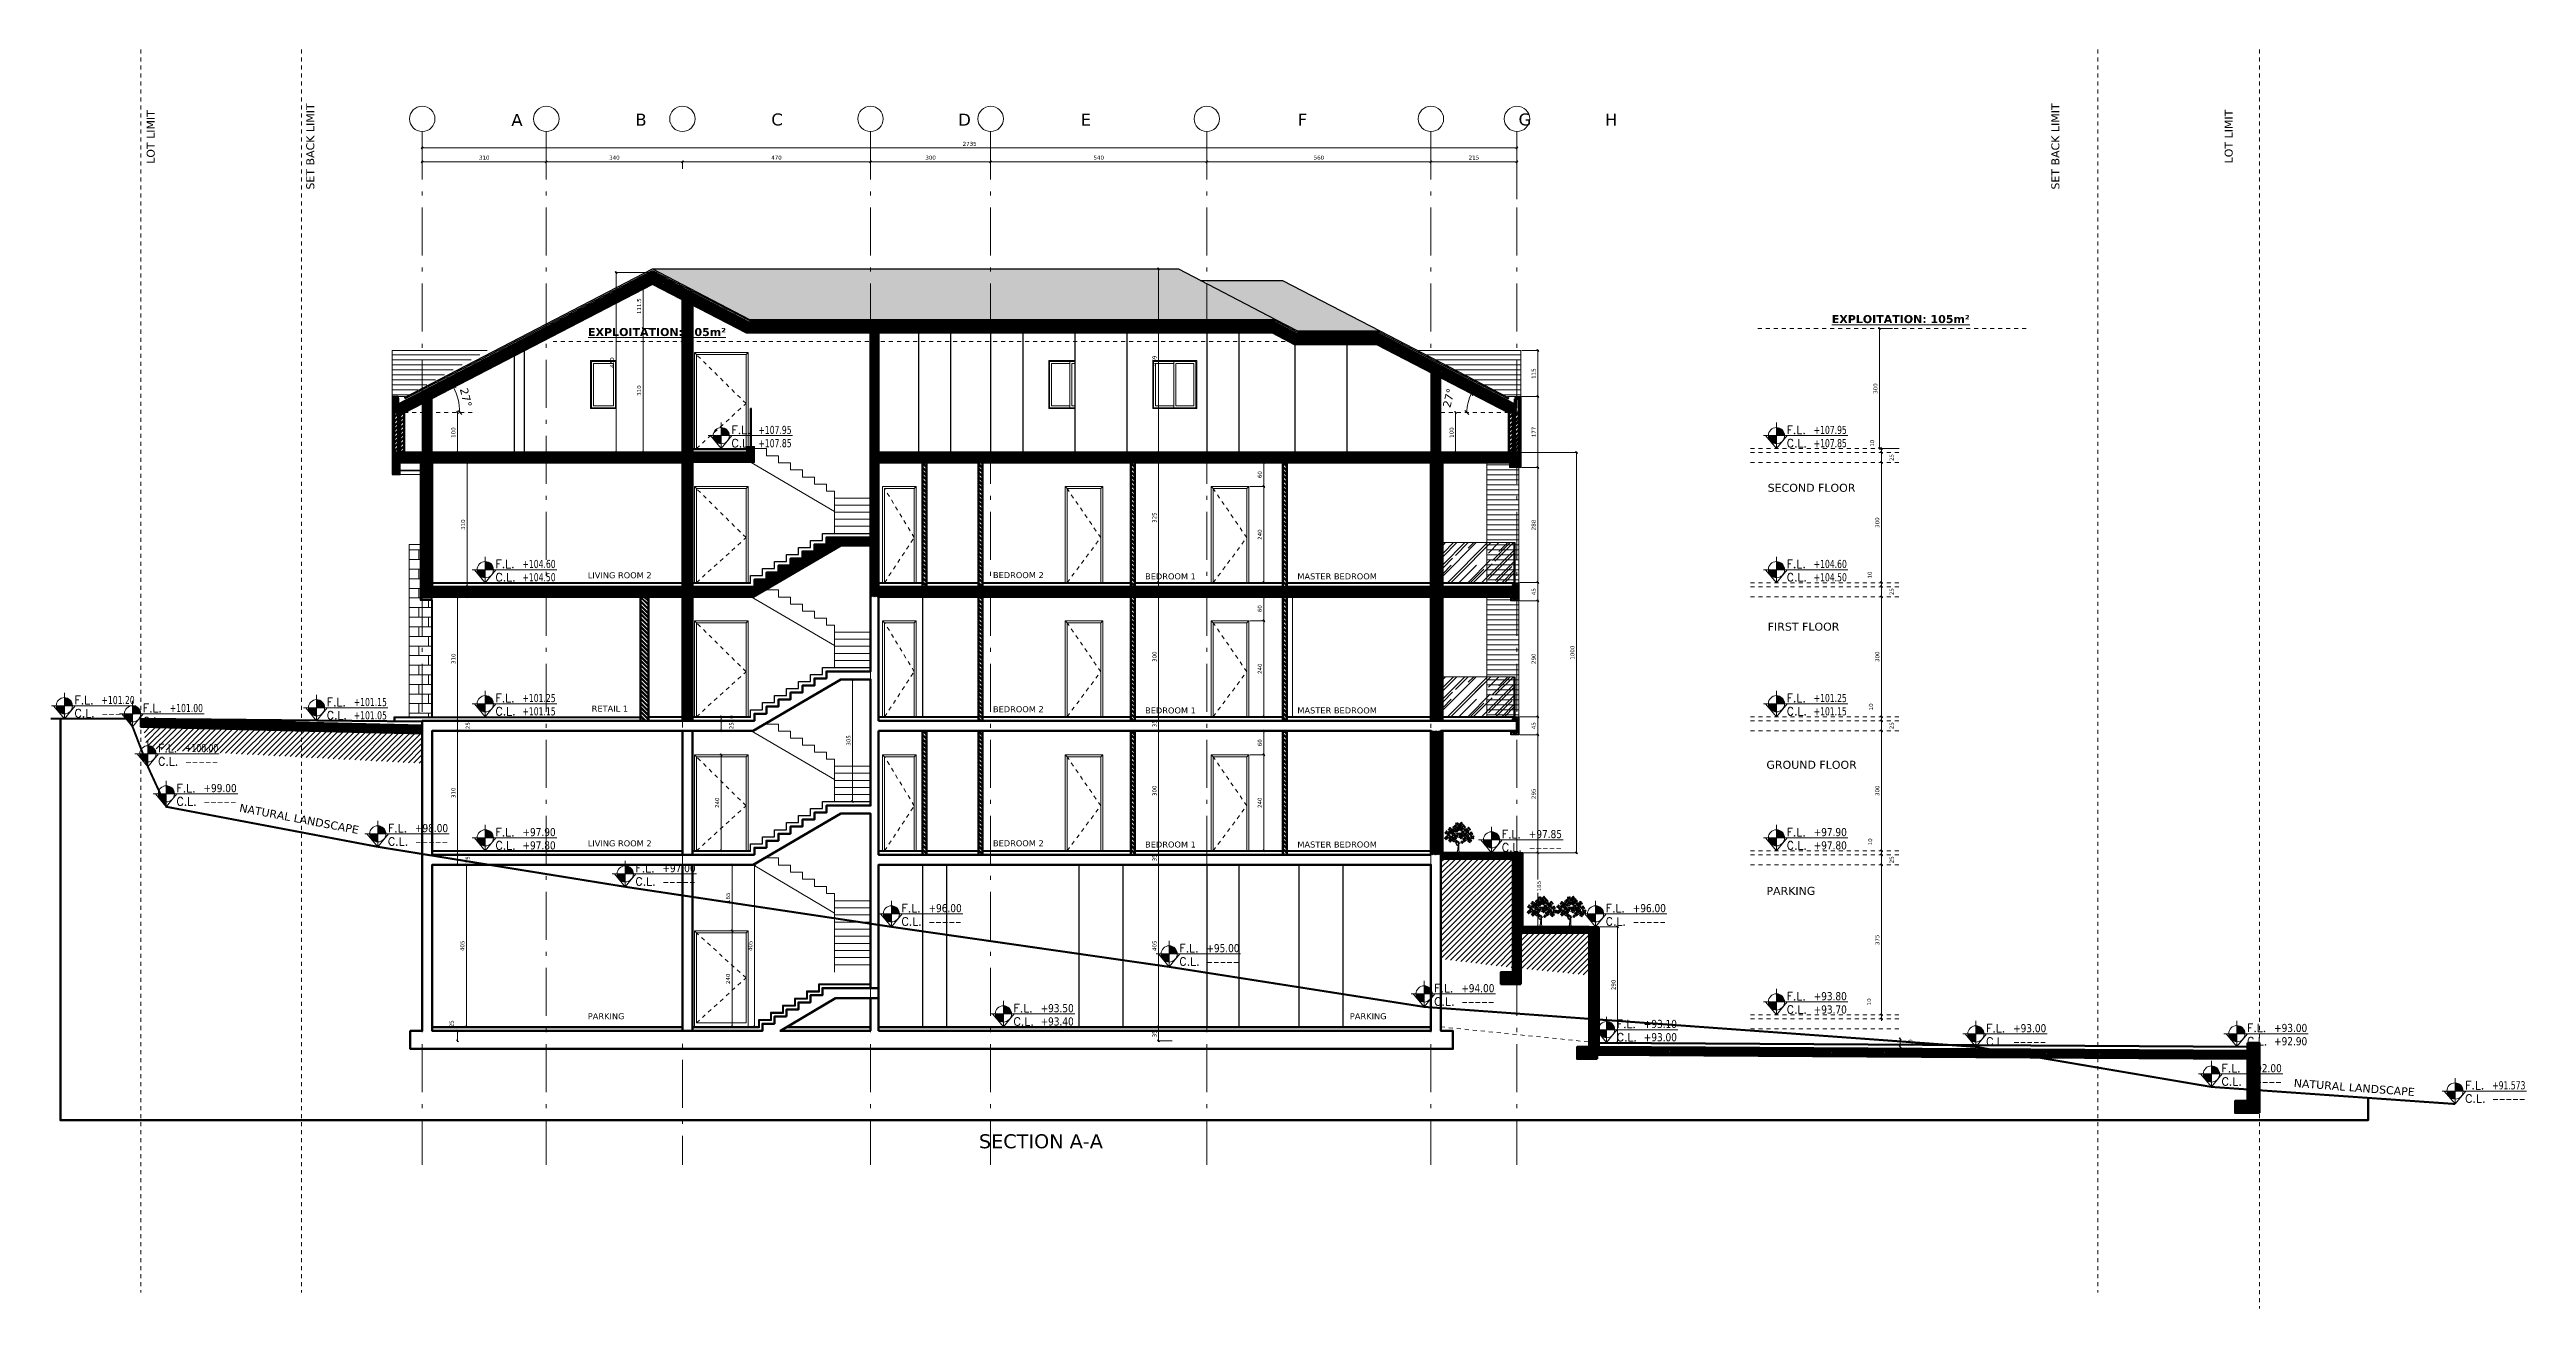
# Model space of a CAD drawing. Header units: inches. Extents: x -48 to 777, y -156 to 510.
# Drawn here: x 54.4 to 116.3, y -9.8 to 21.6 of the extents above; entities that cross this region are included whole.
import ezdxf
from ezdxf.enums import TextEntityAlignment as Align

# ---------------------------------------------------------------- set-up
doc = ezdxf.new("R2010")
doc.units = ezdxf.units.IN
doc.header["$MEASUREMENT"] = 0
for name, pattern in [('ACAD_ISO10W100', [18, 12, -3, 0, -3]), ('HIDDEN', [0.375, 0.25, -0.125]), ('NUHA', [1.45, 0.75, -0.25, 0.2, -0.25])]:
    doc.linetypes.add(name, pattern=pattern)
doc.layers.get('Defpoints').update_dxf_attribs({"lineweight": 5})
for name, color, linetype, lineweight in [('A-ANNOTATION', 34, 'Continuous', 5), ('A-AXIS ST', 251, 'ACAD_ISO10W100', 5), ('A-DIM', 9, 'Continuous', 5), ('A-DOORS', 38, 'Continuous', 20), ('A-HIDDEN', 254, 'HIDDEN', 5), ('A-PILLARS', 1, 'Continuous', 60), ('A-PLANTS', 3, 'Continuous', 5), ('A-PROJECTION1', 6, 'Continuous', 30), ('A-Roof', 1, 'Continuous', 20), ('A-SIGNS1', 20, 'Continuous', 15), ('A-SIGNS2', 30, 'Continuous', 15), ('A-STAIRS', 135, 'Continuous', 20), ('A-TEXT', 50, 'Continuous', 15), ('A-WALLS', 7, 'Continuous', 60), ('A-WINDOWS', 4, 'Continuous', 20), ('C-GLASS', 162, 'Continuous', 30), ('C-STONE', 42, 'Continuous', 30), ('C-WOOD', 28, 'Continuous', 30), ('D-GLASS', 171, 'Continuous', 20), ('D-STONE', 52, 'Continuous', 20), ('D-WOOD', 32, 'Continuous', 20), ('H-GLASS', 111, 'Continuous', 5), ('H-PILLARS', 61, 'Continuous', 5), ('H-WALLS', 51, 'Continuous', 5), ('H-WOOD', 26, 'Continuous', 5), ('Layer2', 4, 'Continuous', 20)]:
    doc.layers.add(name, color=color, linetype=linetype, lineweight=lineweight)
doc.layers.add('H-STONE', color=7, linetype='Continuous', lineweight=5, true_color=0xc8bd6a)
doc.layers.add('HH-DARK GREY', color=7, linetype='Continuous', lineweight=5, true_color=0x404040)
doc.styles.add('ROMAND', font='verdana.ttf')
doc.styles.add('ROMANS', font='romans__.ttf', dxfattribs={"height": 0.14})
doc.dimstyles.new('M-1.100', dxfattribs={"dimtxt": 0.2, "dimasz": 0.1, "dimexe": 0.05, "dimexo": 0.05, "dimgap": 0.1, "dimtad": 1, "dimlfac": 100, "dimrnd": 0.5, "dimzin": 9, "dimdsep": 46, "dimtxsty": 'ROMAND', "dimblk": 'OBLIQUE', "dimcen": 1, "dimdle": 0.05, "dimclrd": 256, "dimclre": 256, "dimclrt": 2, "dimadec": 0, "dimazin": 0, "dimtfac": 0.666667, "dimtmove": 2, "dimatfit": 3, "dimfxl": 0.04, "dimtolj": 1, "dimtzin": 5, "dimlwd": -1, "dimlwe": -1, "dimarcsym": 0})
doc.dimstyles.new('M-1.50', dxfattribs={"dimtxt": 0.1, "dimasz": 0.05, "dimexe": 0.025, "dimexo": 0.025, "dimgap": 0.05, "dimtad": 1, "dimlfac": 100, "dimrnd": 0.5, "dimzin": 9, "dimdsep": 46, "dimtxsty": 'ROMAND', "dimblk": 'OBLIQUE', "dimcen": 1, "dimdle": 0.025, "dimclrd": 256, "dimclre": 256, "dimclrt": 2, "dimadec": 0, "dimazin": 0, "dimtfac": 0.666667, "dimtmove": 2, "dimatfit": 3, "dimfxl": 0.04, "dimtolj": 1, "dimtzin": 5, "dimlwd": -1, "dimlwe": -1, "dimarcsym": 0})
pattern_1 = [(135, (-28.143537, -13.749103), (-0.0176776695, -0.0176776695), [])]
pattern_2 = [(135, (-37.15157, -11.606277), (-0.0176776695, -0.0176776695), [])]
pattern_3 = [(45, (-348.43224, -293.51521), (-0.053033009, 0.053033009), []), (45, (-348.39689, -293.51521), (-0.053033009, 0.053033009), [])]
pattern_4 = [(45, (-347.3457, -293.51521), (-0.053033009, 0.053033009), []), (45, (-347.31035, -293.51521), (-0.053033009, 0.053033009), [])]
pattern_5 = [(135, (-37.15157, -8.256277), (-0.0176776695, -0.0176776695), [])]
pattern_6 = [(225, (0, 96.73333), (0.07071068, -0.07071068), [])]

msp = doc.modelspace()

# ---------------------------------------------------------------- texts
at = {"layer": 'A-ANNOTATION', "char_height": 0.3, "width": 5.0170833, "attachment_point": 9, "style": 'ROMAND'}
for s, insert in [('A', (66.19219, 19.71618)), ('B', (69.29205, 19.72218)), ('C', (72.69204, 19.72218)), ('D', (77.39205, 19.72218)), ('E', (80.39361, 19.72218)), ('F', (85.79361, 19.72218)), ('G', (91.39361, 19.72218)), ('H', (93.54361, 19.72218))]:
    msp.add_mtext(s, dxfattribs=dict(at, insert=insert))
at = {"layer": 'A-TEXT', "char_height": 0.2, "attachment_point": 1, "style": 'ROMAND'}
for s, insert, width, rotation in [('LOT LIMIT', (56.79997, 18.76856), 3.1472551, 90), ('SET BACK LIMIT', (60.7865, 18.12539), 3.1472551, 90), ('SET BACK LIMIT', (104.38662, 18.12539), 3.1472551, 90), ('LOT LIMIT', (108.71684, 18.7804), 3.1472551, 90), ('NATURAL LANDSCAPE', (59.1403, 2.78182), 96.1902511, 349.2828293), ('NATURAL LANDSCAPE', (110.45307, -4.09751), 96.1902511, 355.671331)]:
    msp.add_mtext(s, dxfattribs=dict(at, insert=insert, width=width, rotation=rotation))
at = {"layer": 'A-TEXT', "style": 'ROMAND'}
for s, insert, char_height, width, attachment_point in [('{\\fVerdana|b1|i0|c0|p34;\\LEXPLOITATION: 105m²}', (102.34729, 14.78571), 0.2, 3.8018074, 9), ('{\\fVerdana|b1|i0|c0|p34;\\LEXPLOITATION: 105m²}', (71.27354, 14.46172), 0.2, 3.8018074, 9), ('SECOND FLOOR', (97.29966, 10.7738), 0.2, 3.1472551, 1), ('LIVING ROOM 2', (67.82016, 8.56329), 0.15, 2.3447222, 1), ('BEDROOM 2', (77.94289, 8.56635), 0.15, 2.3447222, 1), ('BEDROOM 1', (81.7436, 8.53507), 0.15, 2.3447222, 1), ('MASTER BEDROOM', (85.54877, 8.53507), 0.15, 2.3447222, 1), ('FIRST FLOOR', (97.29966, 7.30348), 0.2, 3.1472551, 1), ('RETAIL 1', (67.91725, 5.22944), 0.15, 2.3447222, 1), ('BEDROOM 2', (77.94289, 5.21635), 0.15, 2.3447222, 1), ('BEDROOM 1', (81.7436, 5.18507), 0.15, 2.3447222, 1), ('MASTER BEDROOM', (85.54877, 5.18507), 0.15, 2.3447222, 1), ('GROUND FLOOR', (97.26834, 3.85258), 0.2, 3.1472551, 1), ('LIVING ROOM 2', (67.82016, 1.86329), 0.15, 2.3447222, 1), ('BEDROOM 2', (77.94289, 1.86635), 0.15, 2.3447222, 1), ('BEDROOM 1', (81.7436, 1.83507), 0.15, 2.3447222, 1), ('MASTER BEDROOM', (85.54877, 1.83507), 0.15, 2.3447222, 1), ('PARKING', (97.26834, 0.70132), 0.2, 3.1472551, 1), ('PARKING', (67.82016, -2.45527), 0.15, 2.3447222, 1), ('PARKING', (86.86018, -2.45527), 0.15, 2.3447222, 1), ('SECTION A-A', (77.59275, -5.4802), 0.35, 6.7333176, 1)]:
    msp.add_mtext(s, dxfattribs=dict(at, insert=insert, char_height=char_height, width=width, attachment_point=attachment_point))

# ---------------------------------------------------------------- blocks, each defined once
blk = doc.blocks.new('GXFHGCGFCD')
at = {"layer": 'A-SIGNS1', "linetype": 'NUHA'}
h = blk.add_hatch(color=256, dxfattribs=at)
h.paths.add_polyline_path([(90.382, 61.33), (90.382, 61.17), (90.542, 61.17, 0.414214)])
h.paths.add_polyline_path([(90.382, 61.17), (90.222, 61.17, 0.414214), (90.382, 61.01)])
at = {"layer": 'A-SIGNS1'}
for p, q in [((90.126, 61.17), (91.79, 61.17)), ((90.382, 60.914), (90.382, 61.426))]:
    blk.add_line(p, q, dxfattribs=at)
blk.add_circle((90.382, 61.17), 0.16, dxfattribs=at)
blk = doc.blocks.new('DGXFHXFGDFD')
at = {"layer": 'A-SIGNS1'}
blk.add_blockref('GXFHGCGFCD', (0, 0), dxfattribs=at)
at = {"layer": 'A-SIGNS2', "linetype": 'NUHA', "style": 'ROMANS'}
for s, p in [('C.L.', (90.583, 60.941)), ('F.L.', (90.583, 61.203))]:
    blk.add_text(s, height=0.16, dxfattribs=at).set_placement(p)
at = {"layer": 'A-SIGNS2', "style": 'ROMANS', "width": 0.910135, "flags": 4}
for tag, p, p2 in [('NIV.BETON', (91.116, 60.941), (91.79, 60.941)), ('NIV.FINI', (91.116, 61.203), (91.79, 61.203))]:
    blk.add_attdef(tag, text='', height=0.16, dxfattribs=at).set_placement(p, p2, align=Align.FIT)
blk = doc.blocks.new('_Oblique')
at = {"color": 0, "linetype": 'ByBlock', "lineweight": -2}
blk.add_line((-0.5, -0.5), (0.5, 0.5), dxfattribs=at)
blk = doc.blocks.new('*D918')
at = {"layer": 'A-DIM', "transparency": 16777216}
blk.add_line((64.567, -3.172), (64.567, -2.872), dxfattribs=at)
at = {"layer": 'Defpoints', "color": 0, "transparency": 16777216}
for p in [(64.567, -2.897), (64.567, -2.897), (64.567, -3.147)]:
    blk.add_point(p, dxfattribs=at)
at = {"layer": 'A-DIM', "transparency": 16777216, "xscale": 0.05, "yscale": 0.05, "zscale": 0.05}
for p, rotation in [((64.567, -2.897), 90), ((64.567, -3.147), 270)]:
    blk.add_blockref('_Oblique', p, dxfattribs=dict(at, rotation=rotation))
at = {"layer": 'A-DIM', "color": 2, "transparency": 16777216, "insert": (64.418, -2.72), "char_height": 0.1, "attachment_point": 5, "rotation": 90, "style": 'ROMAND'}
blk.add_mtext('\\A1;25', dxfattribs=at)
blk = doc.blocks.new('*D919')
at = {"layer": 'A-DIM', "transparency": 16777216}
for p, q in [((64.592, 1.253), (64.815, 1.253)), ((64.79, -2.822), (64.79, 1.278))]:
    blk.add_line(p, q, dxfattribs=at)
at = {"layer": 'Defpoints', "color": 0, "transparency": 16777216}
for p in [(64.567, 1.253), (64.79, 1.253), (64.79, -2.797)]:
    blk.add_point(p, dxfattribs=at)
at = {"layer": 'A-DIM', "transparency": 16777216, "xscale": 0.05, "yscale": 0.05, "zscale": 0.05}
for p, rotation in [((64.79, 1.253), 90), ((64.79, -2.797), 270)]:
    blk.add_blockref('_Oblique', p, dxfattribs=dict(at, rotation=rotation))
at = {"layer": 'A-DIM', "color": 2, "transparency": 16777216, "insert": (64.688, -0.772), "char_height": 0.1, "attachment_point": 5, "rotation": 90, "style": 'ROMAND'}
blk.add_mtext('\\A1;405', dxfattribs=at)
blk = doc.blocks.new('*D920')
at = {"layer": 'A-DIM', "transparency": 16777216}
blk.add_line((64.567, 1.228), (64.567, 1.528), dxfattribs=at)
at = {"layer": 'Defpoints', "color": 0, "transparency": 16777216}
for p in [(64.567, 1.503), (64.567, 1.503), (64.567, 1.253)]:
    blk.add_point(p, dxfattribs=at)
at = {"layer": 'A-DIM', "transparency": 16777216, "xscale": 0.05, "yscale": 0.05, "zscale": 0.05}
for p, rotation in [((64.567, 1.503), 90), ((64.567, 1.253), 270)]:
    blk.add_blockref('_Oblique', p, dxfattribs=dict(at, rotation=rotation))
at = {"layer": 'A-DIM', "color": 2, "transparency": 16777216, "insert": (64.823, 1.378), "char_height": 0.1, "attachment_point": 5, "rotation": 90, "style": 'ROMAND'}
blk.add_mtext('\\A1;25', dxfattribs=at)
blk = doc.blocks.new('*D921')
at = {"layer": 'A-DIM', "transparency": 16777216}
blk.add_line((64.567, 1.478), (64.567, 4.628), dxfattribs=at)
at = {"layer": 'Defpoints', "color": 0, "transparency": 16777216}
for p in [(64.567, 4.603), (64.567, 4.603), (64.567, 1.503)]:
    blk.add_point(p, dxfattribs=at)
at = {"layer": 'A-DIM', "transparency": 16777216, "xscale": 0.05, "yscale": 0.05, "zscale": 0.05}
for p, rotation in [((64.567, 4.603), 90), ((64.567, 1.503), 270)]:
    blk.add_blockref('_Oblique', p, dxfattribs=dict(at, rotation=rotation))
at = {"layer": 'A-DIM', "color": 2, "transparency": 16777216, "insert": (64.465, 3.053), "char_height": 0.1, "attachment_point": 5, "rotation": 90, "style": 'ROMAND'}
blk.add_mtext('\\A1;310', dxfattribs=at)
blk = doc.blocks.new('*D922')
at = {"layer": 'A-DIM', "transparency": 16777216}
blk.add_line((64.567, 4.578), (64.567, 4.878), dxfattribs=at)
at = {"layer": 'Defpoints', "color": 0, "transparency": 16777216}
for p in [(64.567, 4.853), (64.567, 4.853), (64.567, 4.603)]:
    blk.add_point(p, dxfattribs=at)
at = {"layer": 'A-DIM', "transparency": 16777216, "xscale": 0.05, "yscale": 0.05, "zscale": 0.05}
for p, rotation in [((64.567, 4.853), 90), ((64.567, 4.603), 270)]:
    blk.add_blockref('_Oblique', p, dxfattribs=dict(at, rotation=rotation))
at = {"layer": 'A-DIM', "color": 2, "transparency": 16777216, "insert": (64.823, 4.728), "char_height": 0.1, "attachment_point": 5, "rotation": 90, "style": 'ROMAND'}
blk.add_mtext('\\A1;25', dxfattribs=at)
blk = doc.blocks.new('*D923')
at = {"layer": 'A-DIM', "transparency": 16777216}
for p, q in [((64.78, 7.953), (64.542, 7.953)), ((64.567, 4.828), (64.567, 7.978))]:
    blk.add_line(p, q, dxfattribs=at)
at = {"layer": 'Defpoints', "color": 0, "transparency": 16777216}
for p in [(64.567, 7.953), (64.805, 7.953), (64.567, 4.853)]:
    blk.add_point(p, dxfattribs=at)
at = {"layer": 'A-DIM', "transparency": 16777216, "xscale": 0.05, "yscale": 0.05, "zscale": 0.05}
for p, rotation in [((64.567, 7.953), 90), ((64.567, 4.853), 270)]:
    blk.add_blockref('_Oblique', p, dxfattribs=dict(at, rotation=rotation))
at = {"layer": 'A-DIM', "color": 2, "transparency": 16777216, "insert": (64.465, 6.403), "char_height": 0.1, "attachment_point": 5, "rotation": 90, "style": 'ROMAND'}
blk.add_mtext('\\A1;310', dxfattribs=at)
blk = doc.blocks.new('*D924')
at = {"layer": 'A-DIM', "transparency": 16777216}
for p, q in [((64.78, 8.203), (64.78, 8.203)), ((64.805, 7.928), (64.805, 8.228))]:
    blk.add_line(p, q, dxfattribs=at)
at = {"layer": 'Defpoints', "color": 0, "transparency": 16777216}
for p in [(64.805, 8.203), (64.805, 8.203), (64.805, 7.953)]:
    blk.add_point(p, dxfattribs=at)
at = {"layer": 'A-DIM', "transparency": 16777216, "xscale": 0.05, "yscale": 0.05, "zscale": 0.05}
for p, rotation in [((64.805, 8.203), 90), ((64.805, 7.953), 270)]:
    blk.add_blockref('_Oblique', p, dxfattribs=dict(at, rotation=rotation))
at = {"layer": 'A-DIM', "color": 2, "transparency": 16777216, "insert": (64.549, 8.078), "char_height": 0.1, "attachment_point": 5, "rotation": 90, "style": 'ROMAND'}
blk.add_mtext('\\A1;25', dxfattribs=at)
blk = doc.blocks.new('*D925')
at = {"layer": 'A-DIM', "transparency": 16777216}
for p, q in [((64.592, 11.303), (64.83, 11.303)), ((64.805, 8.178), (64.805, 11.328))]:
    blk.add_line(p, q, dxfattribs=at)
at = {"layer": 'Defpoints', "color": 0, "transparency": 16777216}
for p in [(64.567, 11.303), (64.805, 11.303), (64.805, 8.203)]:
    blk.add_point(p, dxfattribs=at)
at = {"layer": 'A-DIM', "transparency": 16777216, "xscale": 0.05, "yscale": 0.05, "zscale": 0.05}
for p, rotation in [((64.805, 11.303), 90), ((64.805, 8.203), 270)]:
    blk.add_blockref('_Oblique', p, dxfattribs=dict(at, rotation=rotation))
at = {"layer": 'A-DIM', "color": 2, "transparency": 16777216, "insert": (64.703, 9.753), "char_height": 0.1, "attachment_point": 5, "rotation": 90, "style": 'ROMAND'}
blk.add_mtext('\\A1;310', dxfattribs=at)
blk = doc.blocks.new('*D926')
at = {"layer": 'A-DIM', "transparency": 16777216}
blk.add_line((71.985, -2.822), (71.985, 1.278), dxfattribs=at)
at = {"layer": 'Defpoints', "color": 0, "transparency": 16777216}
for p in [(71.985, 1.253), (71.985, 1.253), (71.985, -2.797)]:
    blk.add_point(p, dxfattribs=at)
at = {"layer": 'A-DIM', "transparency": 16777216, "xscale": 0.05, "yscale": 0.05, "zscale": 0.05}
for p, rotation in [((71.985, 1.253), 90), ((71.985, -2.797), 270)]:
    blk.add_blockref('_Oblique', p, dxfattribs=dict(at, rotation=rotation))
at = {"layer": 'A-DIM', "color": 2, "transparency": 16777216, "insert": (71.883, -0.772), "char_height": 0.1, "attachment_point": 5, "rotation": 90, "style": 'ROMAND'}
blk.add_mtext('\\A1;405', dxfattribs=at)
blk = doc.blocks.new('*D927')
at = {"layer": 'A-DIM', "transparency": 16777216}
for p, q in [((71.425, -0.372), (71.425, -2.822)), ((71.45, -2.797), (71.45, -2.797))]:
    blk.add_line(p, q, dxfattribs=at)
at = {"layer": 'Defpoints', "color": 0, "transparency": 16777216}
for p in [(71.425, -0.397), (71.425, -2.797), (71.425, -2.797)]:
    blk.add_point(p, dxfattribs=at)
at = {"layer": 'A-DIM', "transparency": 16777216, "xscale": 0.05, "yscale": 0.05, "zscale": 0.05}
for p, rotation in [((71.425, -0.397), 90), ((71.425, -2.797), 270)]:
    blk.add_blockref('_Oblique', p, dxfattribs=dict(at, rotation=rotation))
at = {"layer": 'A-DIM', "color": 2, "transparency": 16777216, "insert": (71.323, -1.597), "char_height": 0.1, "attachment_point": 5, "rotation": 90, "style": 'ROMAND'}
blk.add_mtext('\\A1;240', dxfattribs=at)
blk = doc.blocks.new('*D928')
at = {"layer": 'A-DIM', "transparency": 16777216}
blk.add_line((71.425, -0.422), (71.425, 1.278), dxfattribs=at)
at = {"layer": 'Defpoints', "color": 0, "transparency": 16777216}
for p in [(71.425, 1.253), (71.425, 1.253), (71.425, -0.397)]:
    blk.add_point(p, dxfattribs=at)
at = {"layer": 'A-DIM', "transparency": 16777216, "xscale": 0.05, "yscale": 0.05, "zscale": 0.05}
for p, rotation in [((71.425, 1.253), 90), ((71.425, -0.397), 270)]:
    blk.add_blockref('_Oblique', p, dxfattribs=dict(at, rotation=rotation))
at = {"layer": 'A-DIM', "color": 2, "transparency": 16777216, "insert": (71.323, 0.428), "char_height": 0.1, "attachment_point": 5, "rotation": 90, "style": 'ROMAND'}
blk.add_mtext('\\A1;165', dxfattribs=at)
blk = doc.blocks.new('*D929')
at = {"layer": 'A-DIM', "transparency": 16777216}
blk.add_line((74.435, 2.81), (74.435, 5.91), dxfattribs=at)
at = {"layer": 'Defpoints', "color": 0, "transparency": 16777216}
for p in [(74.435, 5.885), (74.435, 5.885), (74.435, 2.835)]:
    blk.add_point(p, dxfattribs=at)
at = {"layer": 'A-DIM', "transparency": 16777216, "xscale": 0.05, "yscale": 0.05, "zscale": 0.05}
for p, rotation in [((74.435, 5.885), 90), ((74.435, 2.835), 270)]:
    blk.add_blockref('_Oblique', p, dxfattribs=dict(at, rotation=rotation))
at = {"layer": 'A-DIM', "color": 2, "transparency": 16777216, "insert": (74.333, 4.36), "char_height": 0.1, "attachment_point": 5, "rotation": 90, "style": 'ROMAND'}
blk.add_mtext('\\A1;305', dxfattribs=at)
blk = doc.blocks.new('*D930')
at = {"layer": 'A-DIM', "transparency": 16777216}
for p, q in [((71.135, 4.003), (71.13, 4.003)), ((71.155, 1.578), (71.155, 4.028))]:
    blk.add_line(p, q, dxfattribs=at)
at = {"layer": 'Defpoints', "color": 0, "transparency": 16777216}
for p in [(71.155, 4.003), (71.16, 4.003), (71.155, 1.603)]:
    blk.add_point(p, dxfattribs=at)
at = {"layer": 'A-DIM', "transparency": 16777216, "xscale": 0.05, "yscale": 0.05, "zscale": 0.05}
for p, rotation in [((71.155, 4.003), 90), ((71.155, 1.603), 270)]:
    blk.add_blockref('_Oblique', p, dxfattribs=dict(at, rotation=rotation))
at = {"layer": 'A-DIM', "color": 2, "transparency": 16777216, "insert": (71.053, 2.803), "char_height": 0.1, "attachment_point": 5, "rotation": 90, "style": 'ROMAND'}
blk.add_mtext('\\A1;240', dxfattribs=at)
blk = doc.blocks.new('*D931')
at = {"layer": 'A-DIM', "transparency": 16777216}
blk.add_line((71.155, 4.578), (71.155, 4.878), dxfattribs=at)
at = {"layer": 'Defpoints', "color": 0, "transparency": 16777216}
for p in [(71.155, 4.853), (71.155, 4.853), (71.155, 4.603)]:
    blk.add_point(p, dxfattribs=at)
at = {"layer": 'A-DIM', "transparency": 16777216, "xscale": 0.05, "yscale": 0.05, "zscale": 0.05}
for p, rotation in [((71.155, 4.853), 90), ((71.155, 4.603), 270)]:
    blk.add_blockref('_Oblique', p, dxfattribs=dict(at, rotation=rotation))
at = {"layer": 'A-DIM', "color": 2, "transparency": 16777216, "insert": (71.411, 4.728), "char_height": 0.1, "attachment_point": 5, "rotation": 90, "style": 'ROMAND'}
blk.add_mtext('\\A1;25', dxfattribs=at)
blk = doc.blocks.new('*D932')
at = {"layer": 'A-DIM', "transparency": 16777216}
blk.add_line((71.155, 4.828), (71.155, 4.978), dxfattribs=at)
at = {"layer": 'Defpoints', "color": 0, "transparency": 16777216}
for p in [(71.155, 4.953), (71.155, 4.953), (71.155, 4.853)]:
    blk.add_point(p, dxfattribs=at)
at = {"layer": 'A-DIM', "transparency": 16777216, "xscale": 0.05, "yscale": 0.05, "zscale": 0.05}
for p, rotation in [((71.155, 4.953), 90), ((71.155, 4.853), 270)]:
    blk.add_blockref('_Oblique', p, dxfattribs=dict(at, rotation=rotation))
at = {"layer": 'A-DIM', "color": 2, "transparency": 16777216, "insert": (71.411, 4.903), "char_height": 0.1, "attachment_point": 5, "rotation": 90, "style": 'ROMAND'}
blk.add_mtext('\\A1;10', dxfattribs=at)
blk = doc.blocks.new('*D933')
at = {"layer": 'A-DIM', "transparency": 16777216}
blk.add_line((100.61, -3.322), (100.61, -3.072), dxfattribs=at)
at = {"layer": 'Defpoints', "color": 0, "transparency": 16777216}
for p in [(100.61, -3.097), (100.61, -3.097), (100.61, -3.297)]:
    blk.add_point(p, dxfattribs=at)
at = {"layer": 'A-DIM', "transparency": 16777216, "xscale": 0.05, "yscale": 0.05, "zscale": 0.05}
for p, rotation in [((100.61, -3.097), 90), ((100.61, -3.297), 270)]:
    blk.add_blockref('_Oblique', p, dxfattribs=dict(at, rotation=rotation))
at = {"layer": 'A-DIM', "color": 2, "transparency": 16777216, "insert": (100.867, -3.197), "char_height": 0.1, "attachment_point": 5, "rotation": 90, "style": 'ROMAND'}
blk.add_mtext('\\A1;20', dxfattribs=at)
blk = doc.blocks.new('*D934')
at = {"layer": 'A-DIM', "transparency": 16777216}
for p, q in [((100.14, -2.497), (100.14, -2.447)), ((100.14, -2.597), (100.14, -2.497)), ((100.14, -2.597), (100.14, -2.647))]:
    blk.add_line(p, q, dxfattribs=at)
at = {"layer": 'Defpoints', "color": 0, "transparency": 16777216}
for p in [(100.14, -2.497), (100.14, -2.497), (100.14, -2.597)]:
    blk.add_point(p, dxfattribs=at)
at = {"layer": 'A-DIM', "transparency": 16777216, "xscale": 0.05, "yscale": 0.05, "zscale": 0.05}
for p, rotation in [((100.14, -2.497), 270), ((100.14, -2.597), 90)]:
    blk.add_blockref('_Oblique', p, dxfattribs=dict(at, rotation=rotation))
at = {"layer": 'A-DIM', "color": 2, "transparency": 16777216, "insert": (99.832, -2.172), "char_height": 0.1, "attachment_point": 5, "rotation": 90, "style": 'ROMAND'}
blk.add_mtext('\\A1;10', dxfattribs=at)
blk = doc.blocks.new('*D935')
at = {"layer": 'A-DIM', "transparency": 16777216}
blk.add_line((100.14, -2.522), (100.14, 1.278), dxfattribs=at)
at = {"layer": 'Defpoints', "color": 0, "transparency": 16777216}
for p in [(100.14, 1.253), (100.14, 1.253), (100.14, -2.497)]:
    blk.add_point(p, dxfattribs=at)
at = {"layer": 'A-DIM', "transparency": 16777216, "xscale": 0.05, "yscale": 0.05, "zscale": 0.05}
for p, rotation in [((100.14, 1.253), 90), ((100.14, -2.497), 270)]:
    blk.add_blockref('_Oblique', p, dxfattribs=dict(at, rotation=rotation))
at = {"layer": 'A-DIM', "color": 2, "transparency": 16777216, "insert": (100.038, -0.622), "char_height": 0.1, "attachment_point": 5, "rotation": 90, "style": 'ROMAND'}
blk.add_mtext('\\A1;375', dxfattribs=at)
blk = doc.blocks.new('*D936')
at = {"layer": 'A-DIM', "transparency": 16777216}
blk.add_line((100.14, 1.228), (100.14, 1.528), dxfattribs=at)
at = {"layer": 'Defpoints', "color": 0, "transparency": 16777216}
for p in [(100.14, 1.503), (100.14, 1.503), (100.14, 1.253)]:
    blk.add_point(p, dxfattribs=at)
at = {"layer": 'A-DIM', "transparency": 16777216, "xscale": 0.05, "yscale": 0.05, "zscale": 0.05}
for p, rotation in [((100.14, 1.503), 90), ((100.14, 1.253), 270)]:
    blk.add_blockref('_Oblique', p, dxfattribs=dict(at, rotation=rotation))
at = {"layer": 'A-DIM', "color": 2, "transparency": 16777216, "insert": (100.397, 1.378), "char_height": 0.1, "attachment_point": 5, "rotation": 90, "style": 'ROMAND'}
blk.add_mtext('\\A1;25', dxfattribs=at)
blk = doc.blocks.new('*D937')
at = {"layer": 'A-DIM', "transparency": 16777216}
for p, q in [((100.14, 1.603), (100.14, 1.653)), ((100.14, 1.503), (100.14, 1.603)), ((100.14, 1.503), (100.14, 1.453))]:
    blk.add_line(p, q, dxfattribs=at)
at = {"layer": 'Defpoints', "color": 0, "transparency": 16777216}
for p in [(100.14, 1.603), (100.14, 1.603), (100.14, 1.503)]:
    blk.add_point(p, dxfattribs=at)
at = {"layer": 'A-DIM', "transparency": 16777216, "xscale": 0.05, "yscale": 0.05, "zscale": 0.05}
for p, rotation in [((100.14, 1.603), 270), ((100.14, 1.503), 90)]:
    blk.add_blockref('_Oblique', p, dxfattribs=dict(at, rotation=rotation))
at = {"layer": 'A-DIM', "color": 2, "transparency": 16777216, "insert": (99.861, 1.827), "char_height": 0.1, "attachment_point": 5, "rotation": 90, "style": 'ROMAND'}
blk.add_mtext('\\A1;10', dxfattribs=at)
blk = doc.blocks.new('*D938')
at = {"layer": 'A-DIM', "transparency": 16777216}
blk.add_line((100.14, 1.578), (100.14, 4.628), dxfattribs=at)
at = {"layer": 'Defpoints', "color": 0, "transparency": 16777216}
for p in [(100.14, 4.603), (100.14, 4.603), (100.14, 1.603)]:
    blk.add_point(p, dxfattribs=at)
at = {"layer": 'A-DIM', "transparency": 16777216, "xscale": 0.05, "yscale": 0.05, "zscale": 0.05}
for p, rotation in [((100.14, 4.603), 90), ((100.14, 1.603), 270)]:
    blk.add_blockref('_Oblique', p, dxfattribs=dict(at, rotation=rotation))
at = {"layer": 'A-DIM', "color": 2, "transparency": 16777216, "insert": (100.038, 3.103), "char_height": 0.1, "attachment_point": 5, "rotation": 90, "style": 'ROMAND'}
blk.add_mtext('\\A1;300', dxfattribs=at)
blk = doc.blocks.new('*D939')
at = {"layer": 'A-DIM', "transparency": 16777216}
blk.add_line((100.14, 4.578), (100.14, 4.878), dxfattribs=at)
at = {"layer": 'Defpoints', "color": 0, "transparency": 16777216}
for p in [(100.14, 4.853), (100.14, 4.853), (100.14, 4.603)]:
    blk.add_point(p, dxfattribs=at)
at = {"layer": 'A-DIM', "transparency": 16777216, "xscale": 0.05, "yscale": 0.05, "zscale": 0.05}
for p, rotation in [((100.14, 4.853), 90), ((100.14, 4.603), 270)]:
    blk.add_blockref('_Oblique', p, dxfattribs=dict(at, rotation=rotation))
at = {"layer": 'A-DIM', "color": 2, "transparency": 16777216, "insert": (100.397, 4.728), "char_height": 0.1, "attachment_point": 5, "rotation": 90, "style": 'ROMAND'}
blk.add_mtext('\\A1;25', dxfattribs=at)
blk = doc.blocks.new('*D940')
at = {"layer": 'A-DIM', "transparency": 16777216}
blk.add_line((100.14, 4.828), (100.14, 4.978), dxfattribs=at)
at = {"layer": 'Defpoints', "color": 0, "transparency": 16777216}
for p in [(100.14, 4.953), (100.14, 4.953), (100.14, 4.853)]:
    blk.add_point(p, dxfattribs=at)
at = {"layer": 'A-DIM', "transparency": 16777216, "xscale": 0.05, "yscale": 0.05, "zscale": 0.05}
for p, rotation in [((100.14, 4.953), 90), ((100.14, 4.853), 270)]:
    blk.add_blockref('_Oblique', p, dxfattribs=dict(at, rotation=rotation))
at = {"layer": 'A-DIM', "color": 2, "transparency": 16777216, "insert": (99.879, 5.199), "char_height": 0.1, "attachment_point": 5, "rotation": 90, "style": 'ROMAND'}
blk.add_mtext('\\A1;10', dxfattribs=at)
blk = doc.blocks.new('*D941')
at = {"layer": 'A-DIM', "transparency": 16777216}
blk.add_line((100.14, 4.928), (100.14, 7.978), dxfattribs=at)
at = {"layer": 'Defpoints', "color": 0, "transparency": 16777216}
for p in [(100.14, 7.953), (100.14, 7.953), (100.14, 4.953)]:
    blk.add_point(p, dxfattribs=at)
at = {"layer": 'A-DIM', "transparency": 16777216, "xscale": 0.05, "yscale": 0.05, "zscale": 0.05}
for p, rotation in [((100.14, 7.953), 90), ((100.14, 4.953), 270)]:
    blk.add_blockref('_Oblique', p, dxfattribs=dict(at, rotation=rotation))
at = {"layer": 'A-DIM', "color": 2, "transparency": 16777216, "insert": (100.038, 6.453), "char_height": 0.1, "attachment_point": 5, "rotation": 90, "style": 'ROMAND'}
blk.add_mtext('\\A1;300', dxfattribs=at)
blk = doc.blocks.new('*D942')
at = {"layer": 'A-DIM', "transparency": 16777216}
blk.add_line((100.14, 7.928), (100.14, 8.228), dxfattribs=at)
at = {"layer": 'Defpoints', "color": 0, "transparency": 16777216}
for p in [(100.14, 8.203), (100.14, 8.203), (100.14, 7.953)]:
    blk.add_point(p, dxfattribs=at)
at = {"layer": 'A-DIM', "transparency": 16777216, "xscale": 0.05, "yscale": 0.05, "zscale": 0.05}
for p, rotation in [((100.14, 8.203), 90), ((100.14, 7.953), 270)]:
    blk.add_blockref('_Oblique', p, dxfattribs=dict(at, rotation=rotation))
at = {"layer": 'A-DIM', "color": 2, "transparency": 16777216, "insert": (100.397, 8.078), "char_height": 0.1, "attachment_point": 5, "rotation": 90, "style": 'ROMAND'}
blk.add_mtext('\\A1;25', dxfattribs=at)
blk = doc.blocks.new('*D943')
at = {"layer": 'A-DIM', "transparency": 16777216}
blk.add_line((100.14, 8.178), (100.14, 8.328), dxfattribs=at)
at = {"layer": 'Defpoints', "color": 0, "transparency": 16777216}
for p in [(100.14, 8.303), (100.14, 8.303), (100.14, 8.203)]:
    blk.add_point(p, dxfattribs=at)
at = {"layer": 'A-DIM', "transparency": 16777216, "xscale": 0.05, "yscale": 0.05, "zscale": 0.05}
for p, rotation in [((100.14, 8.303), 90), ((100.14, 8.203), 270)]:
    blk.add_blockref('_Oblique', p, dxfattribs=dict(at, rotation=rotation))
at = {"layer": 'A-DIM', "color": 2, "transparency": 16777216, "insert": (99.85, 8.495), "char_height": 0.1, "attachment_point": 5, "rotation": 90, "style": 'ROMAND'}
blk.add_mtext('\\A1;10', dxfattribs=at)
blk = doc.blocks.new('*D944')
at = {"layer": 'A-DIM', "transparency": 16777216}
blk.add_line((100.14, 8.278), (100.14, 11.328), dxfattribs=at)
at = {"layer": 'Defpoints', "color": 0, "transparency": 16777216}
for p in [(100.14, 11.303), (100.14, 11.303), (100.14, 8.303)]:
    blk.add_point(p, dxfattribs=at)
at = {"layer": 'A-DIM', "transparency": 16777216, "xscale": 0.05, "yscale": 0.05, "zscale": 0.05}
for p, rotation in [((100.14, 11.303), 90), ((100.14, 8.303), 270)]:
    blk.add_blockref('_Oblique', p, dxfattribs=dict(at, rotation=rotation))
at = {"layer": 'A-DIM', "color": 2, "transparency": 16777216, "insert": (100.038, 9.803), "char_height": 0.1, "attachment_point": 5, "rotation": 90, "style": 'ROMAND'}
blk.add_mtext('\\A1;300', dxfattribs=at)
blk = doc.blocks.new('*D945')
at = {"layer": 'A-DIM', "transparency": 16777216}
blk.add_line((100.14, 11.278), (100.14, 11.578), dxfattribs=at)
at = {"layer": 'Defpoints', "color": 0, "transparency": 16777216}
for p in [(100.14, 11.553), (100.14, 11.553), (100.14, 11.303)]:
    blk.add_point(p, dxfattribs=at)
at = {"layer": 'A-DIM', "transparency": 16777216, "xscale": 0.05, "yscale": 0.05, "zscale": 0.05}
for p, rotation in [((100.14, 11.553), 90), ((100.14, 11.303), 270)]:
    blk.add_blockref('_Oblique', p, dxfattribs=dict(at, rotation=rotation))
at = {"layer": 'A-DIM', "color": 2, "transparency": 16777216, "insert": (100.397, 11.428), "char_height": 0.1, "attachment_point": 5, "rotation": 90, "style": 'ROMAND'}
blk.add_mtext('\\A1;25', dxfattribs=at)
blk = doc.blocks.new('*D946')
at = {"layer": 'A-DIM', "transparency": 16777216}
blk.add_line((100.14, 11.528), (100.14, 11.678), dxfattribs=at)
at = {"layer": 'Defpoints', "color": 0, "transparency": 16777216}
for p in [(100.14, 11.653), (100.14, 11.653), (100.14, 11.553)]:
    blk.add_point(p, dxfattribs=at)
at = {"layer": 'A-DIM', "transparency": 16777216, "xscale": 0.05, "yscale": 0.05, "zscale": 0.05}
for p, rotation in [((100.14, 11.653), 90), ((100.14, 11.553), 270)]:
    blk.add_blockref('_Oblique', p, dxfattribs=dict(at, rotation=rotation))
at = {"layer": 'A-DIM', "color": 2, "transparency": 16777216, "insert": (99.91, 11.789), "char_height": 0.1, "attachment_point": 5, "rotation": 90, "style": 'ROMAND'}
blk.add_mtext('\\A1;10', dxfattribs=at)
blk = doc.blocks.new('*D947')
at = {"layer": 'A-DIM', "transparency": 16777216}
for p, q in [((100.416, 14.653), (100.068, 14.653)), ((100.093, 14.678), (100.093, 11.628)), ((100.585, 11.653), (100.068, 11.653))]:
    blk.add_line(p, q, dxfattribs=at)
at = {"layer": 'Defpoints', "color": 0, "transparency": 16777216}
for p in [(100.441, 14.653), (100.093, 11.653), (100.61, 11.653)]:
    blk.add_point(p, dxfattribs=at)
at = {"layer": 'A-DIM', "transparency": 16777216, "xscale": 0.05, "yscale": 0.05, "zscale": 0.05}
for p, rotation in [((100.093, 14.653), 90), ((100.093, 11.653), 270)]:
    blk.add_blockref('_Oblique', p, dxfattribs=dict(at, rotation=rotation))
at = {"layer": 'A-DIM', "color": 2, "transparency": 16777216, "insert": (99.991, 13.153), "char_height": 0.1, "attachment_point": 5, "rotation": 90, "style": 'ROMAND'}
blk.add_mtext('\\A1;300', dxfattribs=at)
blk = doc.blocks.new('*D948')
at = {"layer": 'A-DIM', "transparency": 16777216}
blk.add_line((64.567, 11.528), (64.567, 12.578), dxfattribs=at)
at = {"layer": 'Defpoints', "color": 0, "transparency": 16777216}
for p in [(64.567, 12.553), (64.567, 12.553), (64.567, 11.553)]:
    blk.add_point(p, dxfattribs=at)
at = {"layer": 'A-DIM', "transparency": 16777216, "xscale": 0.05, "yscale": 0.05, "zscale": 0.05}
for p, rotation in [((64.567, 12.553), 90), ((64.567, 11.553), 270)]:
    blk.add_blockref('_Oblique', p, dxfattribs=dict(at, rotation=rotation))
at = {"layer": 'A-DIM', "color": 2, "transparency": 16777216, "insert": (64.465, 12.053), "char_height": 0.1, "attachment_point": 5, "rotation": 90, "style": 'ROMAND'}
blk.add_mtext('\\A1;100', dxfattribs=at)
blk = doc.blocks.new('*D591')
at = {"layer": 'A-DIM', "transparency": 16777216}
blk.add_line((89.504, 11.528), (89.504, 12.578), dxfattribs=at)
at = {"layer": 'Defpoints', "color": 0, "transparency": 16777216}
for p in [(89.504, 12.553), (89.504, 12.553), (89.504, 11.553)]:
    blk.add_point(p, dxfattribs=at)
at = {"layer": 'A-DIM', "transparency": 16777216, "xscale": 0.05, "yscale": 0.05, "zscale": 0.05}
for p, rotation in [((89.504, 12.553), 90), ((89.504, 11.553), 270)]:
    blk.add_blockref('_Oblique', p, dxfattribs=dict(at, rotation=rotation))
at = {"layer": 'A-DIM', "color": 2, "transparency": 16777216, "insert": (89.402, 12.053), "char_height": 0.1, "attachment_point": 5, "rotation": 90, "style": 'ROMAND'}
blk.add_mtext('\\A1;100', dxfattribs=at)
blk = doc.blocks.new('DRC-LEF11')
for points in [[(-325, -375), (-466, 246), (-1031, 401), (-1313, -220), (-1736, 655), (-2512, 105), (-1962, -474), (-2554, -502), (-2526, -855), (-1553, -912), (-1680, -1731), (-1383, -898), (-904, -1406), (-255, -968), (-960, -488)], [(-417, 1201), (-1003, 888), (-1201, 1883), (-369, 1747), (-799, 2129), (-683, 2586), (-117, 2558), (-83, 2361), (183, 2279), (128, 1856), (769, 1999), (639, 1297), (67, 1454), (387, 888), (81, 1263), (-144, 608), (-703, 676)], [(2388, 1443), (2085, 1029), (2097, 1454), (1689, 1326), (1881, 801), (1514, 912), (1881, 685), (1607, 352), (1736, 37), (2056, 236), (2155, 580), (2178, 107), (2575, 142), (2511, 294), (2802, 311), (2435, 807), (2808, 964)], [(1593, -1462), (1791, -2436), (1269, -2493), (1170, -1900), (747, -2451), (-57, -1843), (789, -1236), (154, -1067), (253, -291), (1226, -615), (1621, -262), (2158, -700), (1678, -1293), (2355, -1618)]]:
    blk.add_lwpolyline(points, close=True)
blk = doc.blocks.new('Trf21')
for p, q in [((-0.128, 0.511), (-0.05, 0.451)), ((-0.032, 0.01), (-0.112, 0.016)), ((-0.088, 0.721), (-0.071, 0.665)), ((-0.087, 0.727), (-0.066, 0.667)), ((-0.071, 0.665), (-0.034, 0.628)), ((-0.066, 0.667), (-0.019, 0.627)), ((-0.045, 0.009), (-0.017, 0.057)), ((-0.042, 0.034), (0.003, 0.004)), ((-0.013, 0.047), (-0.032, 0.01)), ((-0.021, 0.004), (0.008, 0.026)), ((-0.017, 0.057), (-0.001, 0.225)), ((-0.001, 0.01), (0.092, -0.007)), ((0.001, 0.247), (0.007, 0.388)), ((0.003, 0.004), (0.037, 0.028)), ((0.021, 0.296), (0.075, 0.326)), ((0.025, 0.071), (0.045, 0.002)), ((0.026, 0.193), (0.029, 0.375)), ((0.032, 0.07), (0.026, 0.193)), ((0.056, -0.001), (0.032, 0.07)), ((0.097, 0.63), (0.07, 0.541)), ((0.092, -0.007), (0.163, 0.004)), ((0.371, 0.6), (0.306, 0.557))]:
    blk.add_line(p, q)
for points in [[(-0.128, 0.511), (-0.083, 0.47)], [(-0.101, 0.372), (-0.041, 0.269), (-0.001, 0.247)], [(0.005, 0.225), (-0.055, 0.266), (-0.101, 0.372)], [(0.099, 0.625), (0.081, 0.552)]]:
    blk.add_lwpolyline(points)
for centre, radius, start, end in [((0.018, 0.125), 0.0346, 210.38467, 292.33273), ((0.018, 0.128), 0.0346, 210.38467, 292.33273), ((0.008, 0.2), 0.0222, 233.65622, 325.63496), ((0.006, 0.196), 0.0222, 238.73333, 337.32587)]:
    blk.add_arc(centre, radius, start, end)
for p, xscale, yscale, zscale, rotation in [((-0.266, 0.78), 2.433024000002827e-05, 2.433024000002827e-05, 2.433024000002827e-05, 355.8174267607223), ((-0.106, 0.858), 2.43302399999876e-05, 2.43302399999876e-05, 2.43302399999876e-05, 251.5650511771555), ((-0.032, 0.956), 2.027520000000564e-05, 2.027520000000564e-05, 2.027520000000564e-05, 206.5650511770604), ((-0.024, 0.767), 2.43302399999876e-05, 2.43302399999876e-05, 2.43302399999876e-05, 251.5650511771555), ((0.031, 0.858), 2.43302399999876e-05, 2.43302399999876e-05, 2.43302399999876e-05, 251.5650511771555), ((0.104, 0.957), 2.433023999999771e-05, 2.433023999999771e-05, 2.433023999999771e-05, 249.2089462000762), ((0.101, 0.78), 2.027520000001363e-05, 2.027520000001363e-05, 2.027520000001363e-05, 251.2400569682416), ((0.182, 0.861), 2.433023999999771e-05, 2.433023999999771e-05, 2.433023999999771e-05, 249.2089462000762), ((0.35, 0.784), 2.43302399999876e-05, 2.43302399999876e-05, 2.43302399999876e-05, 251.5650511771555), ((-0.392, 0.483), 2.027519999995158e-05, 2.027519999995158e-05, 2.027519999995158e-05, 161.5699608730971), ((-0.38, 0.664), 2.433024000002827e-05, 2.433024000002827e-05, 2.433024000002827e-05, 355.8174267607223), ((-0.316, 0.561), 2.43302399999876e-05, 2.43302399999876e-05, 2.43302399999876e-05, 251.5650511771555), ((-0.252, 0.669), 2.027520000000564e-05, 2.027520000000564e-05, 2.027520000000564e-05, 206.5650511770604), ((-0.256, 0.411), 2.027519999995158e-05, 2.027519999995158e-05, 2.027519999995158e-05, 161.5699608730971), ((-0.211, 0.503), 2.43302399999876e-05, 2.43302399999876e-05, 2.43302399999876e-05, 251.5650511771555), ((-0.156, 0.736), 2.433023999999771e-05, 2.433023999999771e-05, 2.433023999999771e-05, 249.2089462000762), ((-0.144, 0.613), 2.027520000000564e-05, 2.027520000000564e-05, 2.027520000000564e-05, 206.5650511770604), ((-0.137, 0.43), 2.43302399999876e-05, 2.43302399999876e-05, 2.43302399999876e-05, 251.5650511771555), ((-0.069, 0.538), 2.43302399999876e-05, 2.43302399999876e-05, 2.43302399999876e-05, 251.5650511771555), ((-0.046, 0.364), 1.520639999998978e-05, 1.520639999998978e-05, 1.520639999998978e-05, 71.5650511771524), ((0.025, 0.617), 2.027520000000564e-05, 2.027520000000564e-05, 2.027520000000564e-05, 206.5650511770604), ((0.099, 0.534), 2.43302399999876e-05, 2.43302399999876e-05, 2.43302399999876e-05, 251.5650511771555), ((0.154, 0.66), 2.43302399999876e-05, 2.43302399999876e-05, 2.43302399999876e-05, 251.5650511771555), ((0.138, 0.347), 1.520639999998978e-05, 1.520639999998978e-05, 1.520639999998978e-05, 71.5650511771524), ((0.213, 0.434), 2.433024000000841e-05, 2.433024000000841e-05, 2.433024000000841e-05, 324.0436233204519), ((0.228, 0.566), 2.433023999999771e-05, 2.433023999999771e-05, 2.433023999999771e-05, 249.2089462000762), ((0.24, 0.75), 2.027519999997771e-05, 2.027519999997771e-05, 2.027519999997771e-05, 116.5650511769465), ((0.305, 0.663), 2.43302399999876e-05, 2.43302399999876e-05, 2.43302399999876e-05, 251.5650511771555), ((0.325, 0.509), 2.433023999999771e-05, 2.433023999999771e-05, 2.433023999999771e-05, 249.2089462000762), ((0.39, 0.406), 2.43302399999876e-05, 2.43302399999876e-05, 2.43302399999876e-05, 251.5650511771555), ((0.43, 0.635), 2.433023999999771e-05, 2.433023999999771e-05, 2.433023999999771e-05, 249.2089462000762), ((0.48, 0.512), 2.433024000003196e-05, 2.433024000003196e-05, 2.433024000003196e-05, 206.2009624171324)]:
    blk.add_blockref('DRC-LEF11', p, dxfattribs=dict(xscale=xscale, yscale=yscale, zscale=zscale, rotation=rotation))
blk = doc.blocks.new('*D780')
at = {"layer": 'A-DIM', "transparency": 16777216}
for p, q in [((91.111, 11.553), (92.548, 11.553)), ((92.523, 11.578), (92.523, 1.528)), ((91.286, 1.553), (92.548, 1.553))]:
    blk.add_line(p, q, dxfattribs=at)
at = {"layer": 'Defpoints', "color": 0, "transparency": 16777216}
for p in [(91.086, 11.553), (91.261, 1.553), (92.523, 1.553)]:
    blk.add_point(p, dxfattribs=at)
at = {"layer": 'A-DIM', "transparency": 16777216, "xscale": 0.05, "yscale": 0.05, "zscale": 0.05}
for p, rotation in [((92.523, 11.553), 90), ((92.523, 1.553), 270)]:
    blk.add_blockref('_Oblique', p, dxfattribs=dict(at, rotation=rotation))
at = {"layer": 'A-DIM', "color": 2, "transparency": 16777216, "insert": (92.421, 6.553), "char_height": 0.1, "attachment_point": 5, "rotation": 90, "style": 'ROMAND'}
blk.add_mtext('\\A1;1000', dxfattribs=at)
blk = doc.blocks.new('*D781')
at = {"layer": 'A-DIM', "transparency": 16777216}
for p, q in [((91.161, 14.103), (91.58, 14.103)), ((91.555, 14.128), (91.555, 12.928)), ((91.161, 12.953), (91.58, 12.953))]:
    blk.add_line(p, q, dxfattribs=at)
at = {"layer": 'Defpoints', "color": 0, "transparency": 16777216}
for p in [(91.136, 14.103), (91.136, 12.953), (91.555, 12.953)]:
    blk.add_point(p, dxfattribs=at)
at = {"layer": 'A-DIM', "transparency": 16777216, "xscale": 0.05, "yscale": 0.05, "zscale": 0.05}
for p, rotation in [((91.555, 14.103), 90), ((91.555, 12.953), 270)]:
    blk.add_blockref('_Oblique', p, dxfattribs=dict(at, rotation=rotation))
at = {"layer": 'A-DIM', "color": 2, "transparency": 16777216, "insert": (91.454, 13.528), "char_height": 0.1, "attachment_point": 5, "rotation": 90, "style": 'ROMAND'}
blk.add_mtext('\\A1;115', dxfattribs=at)
blk = doc.blocks.new('*D782')
at = {"layer": 'A-DIM', "transparency": 16777216}
for p, q in [((91.161, 12.953), (91.58, 12.953)), ((91.555, 12.978), (91.555, 11.158)), ((91.161, 11.183), (91.58, 11.183))]:
    blk.add_line(p, q, dxfattribs=at)
at = {"layer": 'Defpoints', "color": 0, "transparency": 16777216}
for p in [(91.136, 12.953), (91.136, 11.183), (91.555, 11.183)]:
    blk.add_point(p, dxfattribs=at)
at = {"layer": 'A-DIM', "transparency": 16777216, "xscale": 0.05, "yscale": 0.05, "zscale": 0.05}
for p, rotation in [((91.555, 12.953), 90), ((91.555, 11.183), 270)]:
    blk.add_blockref('_Oblique', p, dxfattribs=dict(at, rotation=rotation))
at = {"layer": 'A-DIM', "color": 2, "transparency": 16777216, "insert": (91.455, 12.068), "char_height": 0.1, "attachment_point": 5, "rotation": 90, "style": 'ROMAND'}
blk.add_mtext('\\A1;177', dxfattribs=at)
blk = doc.blocks.new('*D783')
at = {"layer": 'A-DIM', "transparency": 16777216}
for p, q in [((91.161, 11.183), (91.58, 11.183)), ((91.555, 11.208), (91.555, 8.278)), ((91.111, 8.303), (91.58, 8.303))]:
    blk.add_line(p, q, dxfattribs=at)
at = {"layer": 'Defpoints', "color": 0, "transparency": 16777216}
for p in [(91.136, 11.183), (91.086, 8.303), (91.555, 8.303)]:
    blk.add_point(p, dxfattribs=at)
at = {"layer": 'A-DIM', "transparency": 16777216, "xscale": 0.05, "yscale": 0.05, "zscale": 0.05}
for p, rotation in [((91.555, 11.183), 90), ((91.555, 8.303), 270)]:
    blk.add_blockref('_Oblique', p, dxfattribs=dict(at, rotation=rotation))
at = {"layer": 'A-DIM', "color": 2, "transparency": 16777216, "insert": (91.453, 9.743), "char_height": 0.1, "attachment_point": 5, "rotation": 90, "style": 'ROMAND'}
blk.add_mtext('\\A1;288', dxfattribs=at)
blk = doc.blocks.new('*D784')
at = {"layer": 'A-DIM', "transparency": 16777216}
for p, q in [((91.111, 8.303), (91.58, 8.303)), ((91.555, 8.328), (91.555, 7.828)), ((91.111, 7.853), (91.58, 7.853))]:
    blk.add_line(p, q, dxfattribs=at)
at = {"layer": 'Defpoints', "color": 0, "transparency": 16777216}
for p in [(91.086, 8.303), (91.086, 7.853), (91.555, 7.853)]:
    blk.add_point(p, dxfattribs=at)
at = {"layer": 'A-DIM', "transparency": 16777216, "xscale": 0.05, "yscale": 0.05, "zscale": 0.05}
for p, rotation in [((91.555, 8.303), 90), ((91.555, 7.853), 270)]:
    blk.add_blockref('_Oblique', p, dxfattribs=dict(at, rotation=rotation))
at = {"layer": 'A-DIM', "color": 2, "transparency": 16777216, "insert": (91.454, 8.078), "char_height": 0.1, "attachment_point": 5, "rotation": 90, "style": 'ROMAND'}
blk.add_mtext('\\A1;45', dxfattribs=at)
blk = doc.blocks.new('*D785')
at = {"layer": 'A-DIM', "transparency": 16777216}
for p, q in [((91.111, 7.853), (91.58, 7.853)), ((91.555, 7.878), (91.555, 4.928)), ((91.111, 4.953), (91.58, 4.953))]:
    blk.add_line(p, q, dxfattribs=at)
at = {"layer": 'Defpoints', "color": 0, "transparency": 16777216}
for p in [(91.086, 7.853), (91.086, 4.953), (91.555, 4.953)]:
    blk.add_point(p, dxfattribs=at)
at = {"layer": 'A-DIM', "transparency": 16777216, "xscale": 0.05, "yscale": 0.05, "zscale": 0.05}
for p, rotation in [((91.555, 7.853), 90), ((91.555, 4.953), 270)]:
    blk.add_blockref('_Oblique', p, dxfattribs=dict(at, rotation=rotation))
at = {"layer": 'A-DIM', "color": 2, "transparency": 16777216, "insert": (91.453, 6.403), "char_height": 0.1, "attachment_point": 5, "rotation": 90, "style": 'ROMAND'}
blk.add_mtext('\\A1;290', dxfattribs=at)
blk = doc.blocks.new('*D786')
at = {"layer": 'A-DIM', "transparency": 16777216}
for p, q in [((91.111, 4.953), (91.58, 4.953)), ((91.555, 4.978), (91.555, 4.478)), ((91.111, 4.503), (91.58, 4.503))]:
    blk.add_line(p, q, dxfattribs=at)
at = {"layer": 'Defpoints', "color": 0, "transparency": 16777216}
for p in [(91.086, 4.953), (91.086, 4.503), (91.555, 4.503)]:
    blk.add_point(p, dxfattribs=at)
at = {"layer": 'A-DIM', "transparency": 16777216, "xscale": 0.05, "yscale": 0.05, "zscale": 0.05}
for p, rotation in [((91.555, 4.953), 90), ((91.555, 4.503), 270)]:
    blk.add_blockref('_Oblique', p, dxfattribs=dict(at, rotation=rotation))
at = {"layer": 'A-DIM', "color": 2, "transparency": 16777216, "insert": (91.454, 4.728), "char_height": 0.1, "attachment_point": 5, "rotation": 90, "style": 'ROMAND'}
blk.add_mtext('\\A1;45', dxfattribs=at)
blk = doc.blocks.new('*D787')
at = {"layer": 'A-DIM', "transparency": 16777216}
for p, q in [((91.111, 4.503), (91.58, 4.503)), ((91.555, 4.528), (91.555, 1.528)), ((91.189, 1.553), (91.58, 1.553))]:
    blk.add_line(p, q, dxfattribs=at)
at = {"layer": 'Defpoints', "color": 0, "transparency": 16777216}
for p in [(91.086, 4.503), (91.164, 1.553), (91.555, 1.553)]:
    blk.add_point(p, dxfattribs=at)
at = {"layer": 'A-DIM', "transparency": 16777216, "xscale": 0.05, "yscale": 0.05, "zscale": 0.05}
for p, rotation in [((91.555, 4.503), 90), ((91.555, 1.553), 270)]:
    blk.add_blockref('_Oblique', p, dxfattribs=dict(at, rotation=rotation))
at = {"layer": 'A-DIM', "color": 2, "transparency": 16777216, "insert": (91.453, 3.028), "char_height": 0.1, "attachment_point": 5, "rotation": 90, "style": 'ROMAND'}
blk.add_mtext('\\A1;295', dxfattribs=at)
blk = doc.blocks.new('*D788')
at = {"layer": 'A-DIM', "transparency": 16777216}
for p, q in [((82.259, 16.141), (82.057, 16.141)), ((82.082, 16.166), (82.082, 11.528)), ((82.259, 11.553), (82.057, 11.553))]:
    blk.add_line(p, q, dxfattribs=at)
at = {"layer": 'Defpoints', "color": 0, "transparency": 16777216}
for p in [(82.284, 16.141), (82.082, 11.553), (82.284, 11.553)]:
    blk.add_point(p, dxfattribs=at)
at = {"layer": 'A-DIM', "transparency": 16777216, "xscale": 0.05, "yscale": 0.05, "zscale": 0.05}
for p, rotation in [((82.082, 16.141), 90), ((82.082, 11.553), 270)]:
    blk.add_blockref('_Oblique', p, dxfattribs=dict(at, rotation=rotation))
at = {"layer": 'A-DIM', "color": 2, "transparency": 16777216, "insert": (81.98, 13.847), "char_height": 0.1, "attachment_point": 5, "rotation": 90, "style": 'ROMAND'}
blk.add_mtext('\\A1;459', dxfattribs=at)
blk = doc.blocks.new('*D789')
at = {"layer": 'A-DIM', "transparency": 16777216}
for p, q in [((69.41, 16.051), (68.505, 16.051)), ((68.53, 16.076), (68.53, 11.528)), ((69.41, 11.553), (68.505, 11.553))]:
    blk.add_line(p, q, dxfattribs=at)
at = {"layer": 'Defpoints', "color": 0, "transparency": 16777216}
for p in [(69.435, 16.051), (68.53, 11.553), (69.435, 11.553)]:
    blk.add_point(p, dxfattribs=at)
at = {"layer": 'A-DIM', "transparency": 16777216, "xscale": 0.05, "yscale": 0.05, "zscale": 0.05}
for p, rotation in [((68.53, 16.051), 90), ((68.53, 11.553), 270)]:
    blk.add_blockref('_Oblique', p, dxfattribs=dict(at, rotation=rotation))
at = {"layer": 'A-DIM', "color": 2, "transparency": 16777216, "insert": (68.428, 13.802), "char_height": 0.1, "attachment_point": 5, "rotation": 90, "style": 'ROMAND'}
blk.add_mtext('\\A1;450', dxfattribs=at)
blk = doc.blocks.new('*D790')
at = {"layer": 'A-DIM', "transparency": 16777216}
for p, q in [((69.41, 14.653), (69.18, 14.653)), ((69.205, 11.528), (69.205, 14.678)), ((69.41, 11.553), (69.18, 11.553))]:
    blk.add_line(p, q, dxfattribs=at)
at = {"layer": 'Defpoints', "color": 0, "transparency": 16777216}
for p in [(69.205, 14.653), (69.435, 14.653), (69.435, 11.553)]:
    blk.add_point(p, dxfattribs=at)
at = {"layer": 'A-DIM', "transparency": 16777216, "xscale": 0.05, "yscale": 0.05, "zscale": 0.05}
for p, rotation in [((69.205, 14.653), 90), ((69.205, 11.553), 270)]:
    blk.add_blockref('_Oblique', p, dxfattribs=dict(at, rotation=rotation))
at = {"layer": 'A-DIM', "color": 2, "transparency": 16777216, "insert": (69.103, 13.103), "char_height": 0.1, "attachment_point": 5, "rotation": 90, "style": 'ROMAND'}
blk.add_mtext('\\A1;310', dxfattribs=at)
blk = doc.blocks.new('*D791')
at = {"layer": 'A-DIM', "transparency": 16777216}
for p, q in [((69.41, 15.769), (69.18, 15.769)), ((69.205, 14.628), (69.205, 15.794)), ((69.41, 14.653), (69.18, 14.653))]:
    blk.add_line(p, q, dxfattribs=at)
at = {"layer": 'Defpoints', "color": 0, "transparency": 16777216}
for p in [(69.205, 15.769), (69.435, 15.769), (69.435, 14.653)]:
    blk.add_point(p, dxfattribs=at)
at = {"layer": 'A-DIM', "transparency": 16777216, "xscale": 0.05, "yscale": 0.05, "zscale": 0.05}
for p, rotation in [((69.205, 15.769), 90), ((69.205, 14.653), 270)]:
    blk.add_blockref('_Oblique', p, dxfattribs=dict(at, rotation=rotation))
at = {"layer": 'A-DIM', "color": 2, "transparency": 16777216, "insert": (69.104, 15.211), "char_height": 0.1, "attachment_point": 5, "rotation": 90, "style": 'ROMAND'}
blk.add_mtext('\\A1;111.5', dxfattribs=at)
blk = doc.blocks.new('*D792')
at = {"layer": 'A-DIM', "transparency": 16777216}
for p, q in [((81.954, 11.553), (82.107, 11.553)), ((82.082, 11.578), (82.082, 8.278)), ((81.921, 8.303), (82.107, 8.303))]:
    blk.add_line(p, q, dxfattribs=at)
at = {"layer": 'Defpoints', "color": 0, "transparency": 16777216}
for p in [(81.929, 11.553), (81.896, 8.303), (82.082, 8.303)]:
    blk.add_point(p, dxfattribs=at)
at = {"layer": 'A-DIM', "transparency": 16777216, "xscale": 0.05, "yscale": 0.05, "zscale": 0.05}
for p, rotation in [((82.082, 11.553), 90), ((82.082, 8.303), 270)]:
    blk.add_blockref('_Oblique', p, dxfattribs=dict(at, rotation=rotation))
at = {"layer": 'A-DIM', "color": 2, "transparency": 16777216, "insert": (81.98, 9.928), "char_height": 0.1, "attachment_point": 5, "rotation": 90, "style": 'ROMAND'}
blk.add_mtext('\\A1;325', dxfattribs=at)
blk = doc.blocks.new('*D793')
at = {"layer": 'A-DIM', "transparency": 16777216}
for p, q in [((81.921, 8.303), (82.107, 8.303)), ((82.082, 8.328), (82.082, 7.928)), ((82.113, 7.953), (82.057, 7.953))]:
    blk.add_line(p, q, dxfattribs=at)
at = {"layer": 'Defpoints', "color": 0, "transparency": 16777216}
for p in [(81.896, 8.303), (82.082, 7.953), (82.138, 7.953)]:
    blk.add_point(p, dxfattribs=at)
at = {"layer": 'A-DIM', "transparency": 16777216, "xscale": 0.05, "yscale": 0.05, "zscale": 0.05}
for p, rotation in [((82.082, 8.303), 90), ((82.082, 7.953), 270)]:
    blk.add_blockref('_Oblique', p, dxfattribs=dict(at, rotation=rotation))
at = {"layer": 'A-DIM', "color": 2, "transparency": 16777216, "insert": (81.98, 8.128), "char_height": 0.1, "attachment_point": 5, "rotation": 90, "style": 'ROMAND'}
blk.add_mtext('\\A1;35', dxfattribs=at)
blk = doc.blocks.new('*D794')
at = {"layer": 'A-DIM', "transparency": 16777216}
for p, q in [((82.113, 7.953), (82.057, 7.953)), ((82.082, 7.978), (82.082, 4.928)), ((82.308, 4.953), (82.057, 4.953))]:
    blk.add_line(p, q, dxfattribs=at)
at = {"layer": 'Defpoints', "color": 0, "transparency": 16777216}
for p in [(82.138, 7.953), (82.082, 4.953), (82.333, 4.953)]:
    blk.add_point(p, dxfattribs=at)
at = {"layer": 'A-DIM', "transparency": 16777216, "xscale": 0.05, "yscale": 0.05, "zscale": 0.05}
for p, rotation in [((82.082, 7.953), 90), ((82.082, 4.953), 270)]:
    blk.add_blockref('_Oblique', p, dxfattribs=dict(at, rotation=rotation))
at = {"layer": 'A-DIM', "color": 2, "transparency": 16777216, "insert": (81.98, 6.453), "char_height": 0.1, "attachment_point": 5, "rotation": 90, "style": 'ROMAND'}
blk.add_mtext('\\A1;300', dxfattribs=at)
blk = doc.blocks.new('*D795')
at = {"layer": 'A-DIM', "transparency": 16777216}
for p, q in [((82.308, 4.953), (82.057, 4.953)), ((82.082, 4.978), (82.082, 4.578)), ((82.276, 4.603), (82.057, 4.603))]:
    blk.add_line(p, q, dxfattribs=at)
at = {"layer": 'Defpoints', "color": 0, "transparency": 16777216}
for p in [(82.333, 4.953), (82.082, 4.603), (82.301, 4.603)]:
    blk.add_point(p, dxfattribs=at)
at = {"layer": 'A-DIM', "transparency": 16777216, "xscale": 0.05, "yscale": 0.05, "zscale": 0.05}
for p, rotation in [((82.082, 4.953), 90), ((82.082, 4.603), 270)]:
    blk.add_blockref('_Oblique', p, dxfattribs=dict(at, rotation=rotation))
at = {"layer": 'A-DIM', "color": 2, "transparency": 16777216, "insert": (81.98, 4.778), "char_height": 0.1, "attachment_point": 5, "rotation": 90, "style": 'ROMAND'}
blk.add_mtext('\\A1;35', dxfattribs=at)
blk = doc.blocks.new('*D796')
at = {"layer": 'A-DIM', "transparency": 16777216}
for p, q in [((82.276, 4.603), (82.057, 4.603)), ((82.082, 4.628), (82.082, 1.578)), ((82.358, 1.603), (82.057, 1.603))]:
    blk.add_line(p, q, dxfattribs=at)
at = {"layer": 'Defpoints', "color": 0, "transparency": 16777216}
for p in [(82.301, 4.603), (82.082, 1.603), (82.383, 1.603)]:
    blk.add_point(p, dxfattribs=at)
at = {"layer": 'A-DIM', "transparency": 16777216, "xscale": 0.05, "yscale": 0.05, "zscale": 0.05}
for p, rotation in [((82.082, 4.603), 90), ((82.082, 1.603), 270)]:
    blk.add_blockref('_Oblique', p, dxfattribs=dict(at, rotation=rotation))
at = {"layer": 'A-DIM', "color": 2, "transparency": 16777216, "insert": (81.98, 3.103), "char_height": 0.1, "attachment_point": 5, "rotation": 90, "style": 'ROMAND'}
blk.add_mtext('\\A1;300', dxfattribs=at)
blk = doc.blocks.new('*D797')
at = {"layer": 'A-DIM', "transparency": 16777216}
for p, q in [((82.358, 1.603), (82.057, 1.603)), ((82.33, 1.253), (82.057, 1.253)), ((82.082, 1.628), (82.082, 1.228))]:
    blk.add_line(p, q, dxfattribs=at)
at = {"layer": 'Defpoints', "color": 0, "transparency": 16777216}
for p in [(82.082, 1.253), (82.355, 1.253), (82.383, 1.603)]:
    blk.add_point(p, dxfattribs=at)
at = {"layer": 'A-DIM', "transparency": 16777216, "xscale": 0.05, "yscale": 0.05, "zscale": 0.05}
for p, rotation in [((82.082, 1.603), 90), ((82.082, 1.253), 270)]:
    blk.add_blockref('_Oblique', p, dxfattribs=dict(at, rotation=rotation))
at = {"layer": 'A-DIM', "color": 2, "transparency": 16777216, "insert": (81.98, 1.428), "char_height": 0.1, "attachment_point": 5, "rotation": 90, "style": 'ROMAND'}
blk.add_mtext('\\A1;35', dxfattribs=at)
blk = doc.blocks.new('*D798')
at = {"layer": 'A-DIM', "transparency": 16777216}
for p, q in [((82.33, 1.253), (82.057, 1.253)), ((82.082, 1.278), (82.082, -2.822)), ((82.465, -2.797), (82.057, -2.797))]:
    blk.add_line(p, q, dxfattribs=at)
at = {"layer": 'Defpoints', "color": 0, "transparency": 16777216}
for p in [(82.355, 1.253), (82.082, -2.797), (82.49, -2.797)]:
    blk.add_point(p, dxfattribs=at)
at = {"layer": 'A-DIM', "transparency": 16777216, "xscale": 0.05, "yscale": 0.05, "zscale": 0.05}
for p, rotation in [((82.082, 1.253), 90), ((82.082, -2.797), 270)]:
    blk.add_blockref('_Oblique', p, dxfattribs=dict(at, rotation=rotation))
at = {"layer": 'A-DIM', "color": 2, "transparency": 16777216, "insert": (81.98, -0.772), "char_height": 0.1, "attachment_point": 5, "rotation": 90, "style": 'ROMAND'}
blk.add_mtext('\\A1;405', dxfattribs=at)
blk = doc.blocks.new('*D799')
at = {"layer": 'A-DIM', "transparency": 16777216}
for p, q in [((82.465, -2.797), (82.057, -2.797)), ((82.082, -2.772), (82.082, -3.172)), ((82.419, -3.147), (82.057, -3.147))]:
    blk.add_line(p, q, dxfattribs=at)
at = {"layer": 'Defpoints', "color": 0, "transparency": 16777216}
for p in [(82.49, -2.797), (82.082, -3.147), (82.444, -3.147)]:
    blk.add_point(p, dxfattribs=at)
at = {"layer": 'A-DIM', "transparency": 16777216, "xscale": 0.05, "yscale": 0.05, "zscale": 0.05}
for p, rotation in [((82.082, -2.797), 90), ((82.082, -3.147), 270)]:
    blk.add_blockref('_Oblique', p, dxfattribs=dict(at, rotation=rotation))
at = {"layer": 'A-DIM', "color": 2, "transparency": 16777216, "insert": (81.98, -2.972), "char_height": 0.1, "attachment_point": 5, "rotation": 90, "style": 'ROMAND'}
blk.add_mtext('\\A1;35', dxfattribs=at)
blk = doc.blocks.new('*D800')
at = {"layer": 'A-DIM', "transparency": 16777216}
for p, q in [((84.361, 4.003), (84.738, 4.003)), ((84.713, 1.578), (84.713, 4.028)), ((84.361, 1.603), (84.738, 1.603))]:
    blk.add_line(p, q, dxfattribs=at)
at = {"layer": 'Defpoints', "color": 0, "transparency": 16777216}
for p in [(84.336, 4.003), (84.713, 4.003), (84.336, 1.603)]:
    blk.add_point(p, dxfattribs=at)
at = {"layer": 'A-DIM', "transparency": 16777216, "xscale": 0.05, "yscale": 0.05, "zscale": 0.05}
for p, rotation in [((84.713, 4.003), 90), ((84.713, 1.603), 270)]:
    blk.add_blockref('_Oblique', p, dxfattribs=dict(at, rotation=rotation))
at = {"layer": 'A-DIM', "color": 2, "transparency": 16777216, "insert": (84.611, 2.803), "char_height": 0.1, "attachment_point": 5, "rotation": 90, "style": 'ROMAND'}
blk.add_mtext('\\A1;240', dxfattribs=at)
blk = doc.blocks.new('*D801')
at = {"layer": 'A-DIM', "transparency": 16777216}
for p, q in [((84.313, 4.603), (84.738, 4.603)), ((84.713, 3.978), (84.713, 4.628)), ((84.361, 4.003), (84.738, 4.003))]:
    blk.add_line(p, q, dxfattribs=at)
at = {"layer": 'Defpoints', "color": 0, "transparency": 16777216}
for p in [(84.288, 4.603), (84.713, 4.603), (84.336, 4.003)]:
    blk.add_point(p, dxfattribs=at)
at = {"layer": 'A-DIM', "transparency": 16777216, "xscale": 0.05, "yscale": 0.05, "zscale": 0.05}
for p, rotation in [((84.713, 4.603), 90), ((84.713, 4.003), 270)]:
    blk.add_blockref('_Oblique', p, dxfattribs=dict(at, rotation=rotation))
at = {"layer": 'A-DIM', "color": 2, "transparency": 16777216, "insert": (84.611, 4.303), "char_height": 0.1, "attachment_point": 5, "rotation": 90, "style": 'ROMAND'}
blk.add_mtext('\\A1;60', dxfattribs=at)
blk = doc.blocks.new('*D802')
at = {"layer": 'A-DIM', "transparency": 16777216}
for p, q in [((84.361, 7.353), (84.738, 7.353)), ((84.713, 4.928), (84.713, 7.378)), ((84.361, 4.953), (84.738, 4.953))]:
    blk.add_line(p, q, dxfattribs=at)
at = {"layer": 'Defpoints', "color": 0, "transparency": 16777216}
for p in [(84.336, 7.353), (84.713, 7.353), (84.336, 4.953)]:
    blk.add_point(p, dxfattribs=at)
at = {"layer": 'A-DIM', "transparency": 16777216, "xscale": 0.05, "yscale": 0.05, "zscale": 0.05}
for p, rotation in [((84.713, 7.353), 90), ((84.713, 4.953), 270)]:
    blk.add_blockref('_Oblique', p, dxfattribs=dict(at, rotation=rotation))
at = {"layer": 'A-DIM', "color": 2, "transparency": 16777216, "insert": (84.611, 6.153), "char_height": 0.1, "attachment_point": 5, "rotation": 90, "style": 'ROMAND'}
blk.add_mtext('\\A1;240', dxfattribs=at)
blk = doc.blocks.new('*D803')
at = {"layer": 'A-DIM', "transparency": 16777216}
for p, q in [((84.313, 7.953), (84.738, 7.953)), ((84.713, 7.328), (84.713, 7.978)), ((84.361, 7.353), (84.738, 7.353))]:
    blk.add_line(p, q, dxfattribs=at)
at = {"layer": 'Defpoints', "color": 0, "transparency": 16777216}
for p in [(84.288, 7.953), (84.713, 7.953), (84.336, 7.353)]:
    blk.add_point(p, dxfattribs=at)
at = {"layer": 'A-DIM', "transparency": 16777216, "xscale": 0.05, "yscale": 0.05, "zscale": 0.05}
for p, rotation in [((84.713, 7.953), 90), ((84.713, 7.353), 270)]:
    blk.add_blockref('_Oblique', p, dxfattribs=dict(at, rotation=rotation))
at = {"layer": 'A-DIM', "color": 2, "transparency": 16777216, "insert": (84.611, 7.653), "char_height": 0.1, "attachment_point": 5, "rotation": 90, "style": 'ROMAND'}
blk.add_mtext('\\A1;60', dxfattribs=at)
blk = doc.blocks.new('*D804')
at = {"layer": 'A-DIM', "transparency": 16777216}
for p, q in [((84.361, 10.703), (84.738, 10.703)), ((84.713, 8.278), (84.713, 10.728)), ((84.361, 8.303), (84.738, 8.303))]:
    blk.add_line(p, q, dxfattribs=at)
at = {"layer": 'Defpoints', "color": 0, "transparency": 16777216}
for p in [(84.336, 10.703), (84.713, 10.703), (84.336, 8.303)]:
    blk.add_point(p, dxfattribs=at)
at = {"layer": 'A-DIM', "transparency": 16777216, "xscale": 0.05, "yscale": 0.05, "zscale": 0.05}
for p, rotation in [((84.713, 10.703), 90), ((84.713, 8.303), 270)]:
    blk.add_blockref('_Oblique', p, dxfattribs=dict(at, rotation=rotation))
at = {"layer": 'A-DIM', "color": 2, "transparency": 16777216, "insert": (84.611, 9.503), "char_height": 0.1, "attachment_point": 5, "rotation": 90, "style": 'ROMAND'}
blk.add_mtext('\\A1;240', dxfattribs=at)
blk = doc.blocks.new('*D805')
at = {"layer": 'A-DIM', "transparency": 16777216}
for p, q in [((84.313, 11.303), (84.738, 11.303)), ((84.713, 10.678), (84.713, 11.328)), ((84.361, 10.703), (84.738, 10.703))]:
    blk.add_line(p, q, dxfattribs=at)
at = {"layer": 'Defpoints', "color": 0, "transparency": 16777216}
for p in [(84.288, 11.303), (84.713, 11.303), (84.336, 10.703)]:
    blk.add_point(p, dxfattribs=at)
at = {"layer": 'A-DIM', "transparency": 16777216, "xscale": 0.05, "yscale": 0.05, "zscale": 0.05}
for p, rotation in [((84.713, 11.303), 90), ((84.713, 10.703), 270)]:
    blk.add_blockref('_Oblique', p, dxfattribs=dict(at, rotation=rotation))
at = {"layer": 'A-DIM', "color": 2, "transparency": 16777216, "insert": (84.611, 11.003), "char_height": 0.1, "attachment_point": 5, "rotation": 90, "style": 'ROMAND'}
blk.add_mtext('\\A1;60', dxfattribs=at)
blk = doc.blocks.new('*D846')
at = {"layer": 'A-DIM', "transparency": 16777216}
for p, q in [((63.66, 18.821), (66.81, 18.821)), ((63.685, 18.75), (63.685, 18.846)), ((66.785, 18.75), (66.785, 18.846))]:
    blk.add_line(p, q, dxfattribs=at)
at = {"layer": 'Defpoints', "color": 0, "transparency": 16777216}
for p in [(63.685, 18.725), (66.785, 18.821), (66.785, 18.725)]:
    blk.add_point(p, dxfattribs=at)
at = {"layer": 'A-DIM', "transparency": 16777216, "xscale": 0.05, "yscale": 0.05, "zscale": 0.05, "rotation": 180}
blk.add_blockref('_Oblique', (63.685, 18.821), dxfattribs=at)
at = {"layer": 'A-DIM', "transparency": 16777216, "xscale": 0.05, "yscale": 0.05, "zscale": 0.05}
blk.add_blockref('_Oblique', (66.785, 18.821), dxfattribs=at)
at = {"layer": 'A-DIM', "color": 2, "transparency": 16777216, "insert": (65.235, 18.923), "char_height": 0.1, "attachment_point": 5, "style": 'ROMAND'}
blk.add_mtext('\\A1;310', dxfattribs=at)
blk = doc.blocks.new('*D847')
at = {"layer": 'A-DIM', "transparency": 16777216}
for p, q in [((66.76, 18.821), (70.21, 18.821)), ((66.785, 18.75), (66.785, 18.846)), ((70.185, 18.647), (70.185, 18.846))]:
    blk.add_line(p, q, dxfattribs=at)
at = {"layer": 'Defpoints', "color": 0, "transparency": 16777216}
for p in [(66.785, 18.725), (70.185, 18.821), (70.185, 18.622)]:
    blk.add_point(p, dxfattribs=at)
at = {"layer": 'A-DIM', "transparency": 16777216, "xscale": 0.05, "yscale": 0.05, "zscale": 0.05, "rotation": 180}
blk.add_blockref('_Oblique', (66.785, 18.821), dxfattribs=at)
at = {"layer": 'A-DIM', "transparency": 16777216, "xscale": 0.05, "yscale": 0.05, "zscale": 0.05}
blk.add_blockref('_Oblique', (70.185, 18.821), dxfattribs=at)
at = {"layer": 'A-DIM', "color": 2, "transparency": 16777216, "insert": (68.485, 18.923), "char_height": 0.1, "attachment_point": 5, "style": 'ROMAND'}
blk.add_mtext('\\A1;340', dxfattribs=at)
blk = doc.blocks.new('*D848')
at = {"layer": 'A-DIM', "transparency": 16777216}
for p, q in [((70.16, 18.821), (74.91, 18.821)), ((70.185, 18.647), (70.185, 18.846)), ((74.885, 18.441), (74.885, 18.846))]:
    blk.add_line(p, q, dxfattribs=at)
at = {"layer": 'Defpoints', "color": 0, "transparency": 16777216}
for p in [(70.185, 18.622), (74.885, 18.821), (74.885, 18.416)]:
    blk.add_point(p, dxfattribs=at)
at = {"layer": 'A-DIM', "transparency": 16777216, "xscale": 0.05, "yscale": 0.05, "zscale": 0.05, "rotation": 180}
blk.add_blockref('_Oblique', (70.185, 18.821), dxfattribs=at)
at = {"layer": 'A-DIM', "transparency": 16777216, "xscale": 0.05, "yscale": 0.05, "zscale": 0.05}
blk.add_blockref('_Oblique', (74.885, 18.821), dxfattribs=at)
at = {"layer": 'A-DIM', "color": 2, "transparency": 16777216, "insert": (72.535, 18.923), "char_height": 0.1, "attachment_point": 5, "style": 'ROMAND'}
blk.add_mtext('\\A1;470', dxfattribs=at)
blk = doc.blocks.new('*D849')
at = {"layer": 'A-DIM', "transparency": 16777216}
for p, q in [((74.86, 18.821), (77.911, 18.821)), ((74.885, 18.441), (74.885, 18.846)), ((77.886, 18.441), (77.886, 18.846))]:
    blk.add_line(p, q, dxfattribs=at)
at = {"layer": 'Defpoints', "color": 0, "transparency": 16777216}
for p in [(77.886, 18.821), (74.885, 18.416), (77.886, 18.416)]:
    blk.add_point(p, dxfattribs=at)
at = {"layer": 'A-DIM', "transparency": 16777216, "xscale": 0.05, "yscale": 0.05, "zscale": 0.05, "rotation": 180}
blk.add_blockref('_Oblique', (74.885, 18.821), dxfattribs=at)
at = {"layer": 'A-DIM', "transparency": 16777216, "xscale": 0.05, "yscale": 0.05, "zscale": 0.05}
blk.add_blockref('_Oblique', (77.886, 18.821), dxfattribs=at)
at = {"layer": 'A-DIM', "color": 2, "transparency": 16777216, "insert": (76.386, 18.923), "char_height": 0.1, "attachment_point": 5, "style": 'ROMAND'}
blk.add_mtext('\\A1;300', dxfattribs=at)
blk = doc.blocks.new('*D850')
at = {"layer": 'A-DIM', "transparency": 16777216}
for p, q in [((77.861, 18.821), (83.311, 18.821)), ((77.886, 18.441), (77.886, 18.846)), ((83.286, 18.441), (83.286, 18.846))]:
    blk.add_line(p, q, dxfattribs=at)
at = {"layer": 'Defpoints', "color": 0, "transparency": 16777216}
for p in [(83.286, 18.821), (77.886, 18.416), (83.286, 18.416)]:
    blk.add_point(p, dxfattribs=at)
at = {"layer": 'A-DIM', "transparency": 16777216, "xscale": 0.05, "yscale": 0.05, "zscale": 0.05, "rotation": 180}
blk.add_blockref('_Oblique', (77.886, 18.821), dxfattribs=at)
at = {"layer": 'A-DIM', "transparency": 16777216, "xscale": 0.05, "yscale": 0.05, "zscale": 0.05}
blk.add_blockref('_Oblique', (83.286, 18.821), dxfattribs=at)
at = {"layer": 'A-DIM', "color": 2, "transparency": 16777216, "insert": (80.586, 18.923), "char_height": 0.1, "attachment_point": 5, "style": 'ROMAND'}
blk.add_mtext('\\A1;540', dxfattribs=at)
blk = doc.blocks.new('*D851')
at = {"layer": 'A-DIM', "transparency": 16777216}
for p, q in [((63.685, 18.597), (63.685, 19.19)), ((91.036, 17.888), (91.036, 19.19)), ((91.061, 19.165), (63.66, 19.165))]:
    blk.add_line(p, q, dxfattribs=at)
at = {"layer": 'Defpoints', "color": 0, "transparency": 16777216}
for p in [(63.685, 19.165), (63.685, 18.572), (91.036, 17.863)]:
    blk.add_point(p, dxfattribs=at)
at = {"layer": 'A-DIM', "transparency": 16777216, "xscale": 0.05, "yscale": 0.05, "zscale": 0.05, "rotation": 180}
blk.add_blockref('_Oblique', (63.685, 19.165), dxfattribs=at)
at = {"layer": 'A-DIM', "transparency": 16777216, "xscale": 0.05, "yscale": 0.05, "zscale": 0.05}
blk.add_blockref('_Oblique', (91.036, 19.165), dxfattribs=at)
at = {"layer": 'A-DIM', "color": 2, "transparency": 16777216, "insert": (77.361, 19.267), "char_height": 0.1, "attachment_point": 5, "style": 'ROMAND'}
blk.add_mtext('\\A1;2735', dxfattribs=at)
blk = doc.blocks.new('*D852')
at = {"layer": 'A-DIM', "transparency": 16777216}
for p, q in [((83.261, 18.821), (88.911, 18.821)), ((83.286, 18.441), (83.286, 18.846)), ((88.886, 18.441), (88.886, 18.846))]:
    blk.add_line(p, q, dxfattribs=at)
at = {"layer": 'Defpoints', "color": 0, "transparency": 16777216}
for p in [(88.886, 18.821), (83.286, 18.416), (88.886, 18.416)]:
    blk.add_point(p, dxfattribs=at)
at = {"layer": 'A-DIM', "transparency": 16777216, "xscale": 0.05, "yscale": 0.05, "zscale": 0.05, "rotation": 180}
blk.add_blockref('_Oblique', (83.286, 18.821), dxfattribs=at)
at = {"layer": 'A-DIM', "transparency": 16777216, "xscale": 0.05, "yscale": 0.05, "zscale": 0.05}
blk.add_blockref('_Oblique', (88.886, 18.821), dxfattribs=at)
at = {"layer": 'A-DIM', "color": 2, "transparency": 16777216, "insert": (86.086, 18.923), "char_height": 0.1, "attachment_point": 5, "style": 'ROMAND'}
blk.add_mtext('\\A1;560', dxfattribs=at)
blk = doc.blocks.new('*D853')
at = {"layer": 'A-DIM', "transparency": 16777216}
for p, q in [((88.861, 18.821), (91.061, 18.821)), ((88.886, 18.441), (88.886, 18.846)), ((91.036, 18.441), (91.036, 18.846))]:
    blk.add_line(p, q, dxfattribs=at)
at = {"layer": 'Defpoints', "color": 0, "transparency": 16777216}
for p in [(91.036, 18.821), (88.886, 18.416), (91.036, 18.416)]:
    blk.add_point(p, dxfattribs=at)
at = {"layer": 'A-DIM', "transparency": 16777216, "xscale": 0.05, "yscale": 0.05, "zscale": 0.05, "rotation": 180}
blk.add_blockref('_Oblique', (88.886, 18.821), dxfattribs=at)
at = {"layer": 'A-DIM', "transparency": 16777216, "xscale": 0.05, "yscale": 0.05, "zscale": 0.05}
blk.add_blockref('_Oblique', (91.036, 18.821), dxfattribs=at)
at = {"layer": 'A-DIM', "color": 2, "transparency": 16777216, "insert": (89.961, 18.923), "char_height": 0.1, "attachment_point": 5, "style": 'ROMAND'}
blk.add_mtext('\\A1;215', dxfattribs=at)
blk = doc.blocks.new('*D949')
at = {"layer": 'Defpoints', "color": 0, "transparency": 16777216}
for p in [(69.435, 15.769), (63.234, 12.553), (63.235, 12.553), (64.604, 12.773), (65.019, 12.553)]:
    blk.add_point(p, dxfattribs=at)
at = {"layer": 'Layer2', "transparency": 16777216}
blk.add_arc((63.234, 12.553), 1.387, 0, 27.42153, dxfattribs=at)
at = {"layer": 'Layer2', "transparency": 16777216, "xscale": 0.1, "yscale": 0.1, "zscale": 0.1}
for p, rotation in [((64.466, 13.191), 117.4215278366394), ((64.621, 12.553), 270.0000000000001)]:
    blk.add_blockref('_Oblique', p, dxfattribs=dict(at, rotation=rotation))
at = {"layer": 'Layer2', "color": 2, "transparency": 16777216, "insert": (64.778, 12.929), "char_height": 0.2, "attachment_point": 5, "rotation": 283.71076, "style": 'ROMAND'}
blk.add_mtext('\\A1;27°', dxfattribs=at)
blk = doc.blocks.new('*D950')
at = {"layer": 'Defpoints', "color": 0, "transparency": 16777216}
for p in [(87.531, 14.266), (89.052, 12.553), (89.837, 12.882), (90.836, 12.553), (90.836, 12.551)]:
    blk.add_point(p, dxfattribs=at)
at = {"layer": 'Layer2', "transparency": 16777216}
blk.add_arc((90.833, 12.553), 1.05, 152.57847, 180, dxfattribs=at)
at = {"layer": 'Layer2', "transparency": 16777216, "xscale": 0.1, "yscale": 0.1, "zscale": 0.1}
for p, rotation in [((89.901, 13.036), 62.57847216336045), ((89.784, 12.553), 270.0000000000003)]:
    blk.add_blockref('_Oblique', p, dxfattribs=dict(at, rotation=rotation))
at = {"layer": 'Layer2', "color": 2, "transparency": 16777216, "insert": (89.33, 12.919), "char_height": 0.2, "attachment_point": 5, "rotation": 76.28924, "style": 'ROMAND'}
blk.add_mtext('\\A1;27°', dxfattribs=at)
blk = doc.blocks.new('*D955')
at = {"layer": 'A-DIM', "transparency": 16777216}
for p, q in [((91.211, 1.553), (91.58, 1.553)), ((91.555, 1.578), (91.555, 0.887)), ((91.555, -0.322), (91.555, 0.553)), ((91.191, -0.297), (91.58, -0.297))]:
    blk.add_line(p, q, dxfattribs=at)
at = {"layer": 'Defpoints', "color": 0, "transparency": 16777216}
for p in [(91.186, 1.553), (91.166, -0.297), (91.555, -0.297)]:
    blk.add_point(p, dxfattribs=at)
at = {"layer": 'A-DIM', "transparency": 16777216, "xscale": 0.05, "yscale": 0.05, "zscale": 0.05}
for p, rotation in [((91.555, 1.553), 90), ((91.555, -0.297), 270)]:
    blk.add_blockref('_Oblique', p, dxfattribs=dict(at, rotation=rotation))
at = {"layer": 'A-DIM', "color": 2, "transparency": 16777216, "insert": (91.587, 0.72), "char_height": 0.1, "attachment_point": 5, "rotation": 90, "style": 'ROMAND'}
blk.add_mtext('\\A1;185', dxfattribs=at)
blk = doc.blocks.new('*D956')
at = {"layer": 'A-DIM', "transparency": 16777216}
for p, q in [((93.111, -0.297), (93.576, -0.297)), ((93.551, -0.272), (93.551, -3.222)), ((93.111, -3.197), (93.576, -3.197))]:
    blk.add_line(p, q, dxfattribs=at)
at = {"layer": 'Defpoints', "color": 0, "transparency": 16777216}
for p in [(93.086, -0.297), (93.086, -3.197), (93.551, -3.197)]:
    blk.add_point(p, dxfattribs=at)
at = {"layer": 'A-DIM', "transparency": 16777216, "xscale": 0.05, "yscale": 0.05, "zscale": 0.05}
for p, rotation in [((93.551, -0.297), 90), ((93.551, -3.197), 270)]:
    blk.add_blockref('_Oblique', p, dxfattribs=dict(at, rotation=rotation))
at = {"layer": 'A-DIM', "color": 2, "transparency": 16777216, "insert": (93.449, -1.747), "char_height": 0.1, "attachment_point": 5, "rotation": 90, "style": 'ROMAND'}
blk.add_mtext('\\A1;290', dxfattribs=at)
blk = doc.blocks.new('land 1')
at = {"layer": 'A-HIDDEN', "const_width": 0.05}
blk.add_lwpolyline([(54.398, -84.31), (56.311, -84.31), (56.448, -84.51), (56.448, -84.51), (56.83, -85.51), (57.289, -86.51), (62.573, -87.51), (68.756, -88.51), (75.405, -89.51), (82.346, -90.51), (88.715, -91.51), (102.502, -92.51), (108.386, -93.51), (114.473, -93.937), (114.473, -93.937)], dxfattribs=at)
at = {"layer": 'A-SIGNS1'}
for points in [[(56.716, -84.186), (56.448, -84.51), (56.178, -84.186)], [(57.098, -85.186), (56.83, -85.51), (56.56, -85.186)], [(57.557, -86.186), (57.289, -86.51), (57.019, -86.186)], [(62.841, -87.186), (62.573, -87.51), (62.303, -87.186)], [(69.024, -88.186), (68.756, -88.51), (68.486, -88.186)], [(75.673, -89.186), (75.405, -89.51), (75.135, -89.186)], [(82.613, -90.186), (82.346, -90.51), (82.076, -90.186)], [(88.982, -91.186), (88.715, -91.51), (88.445, -91.186)], [(102.77, -92.186), (102.502, -92.51), (102.232, -92.186)], [(108.654, -93.186), (108.386, -93.51), (108.116, -93.186)], [(114.741, -93.613), (114.473, -93.937), (114.203, -93.613)]]:
    blk.add_lwpolyline(points, dxfattribs=at)
ref = blk.add_blockref('DGXFHXFGDFD', (-58.084, -161.701), dxfattribs=dict(at, xscale=1.267200000000003, yscale=1.267200000000003, zscale=1.267200000000003))
ref.add_attrib('NIV.FINI', '+101.00', dxfattribs={"layer": 'A-SIGNS2', "height": 0.2028, "style": 'ROMAND', "width": 0.680836}).set_placement((57.378, -84.144), (58.206, -84.144), align=Align.FIT)
ref.add_attrib('NIV.BETON', '-----', dxfattribs={"layer": 'A-SIGNS2', "height": 0.2028, "style": 'ROMAND', "width": 1.307645}).set_placement((57.378, -84.476), (58.206, -84.476), align=Align.FIT)
ref = blk.add_blockref('DGXFHXFGDFD', (-57.702, -162.701), dxfattribs=dict(at, xscale=1.267200000000003, yscale=1.267200000000003, zscale=1.267200000000003))
ref.add_attrib('NIV.FINI', '+100.00', dxfattribs={"layer": 'A-SIGNS2', "height": 0.2028, "style": 'ROMAND', "width": 0.680836}).set_placement((57.76, -85.144), (58.588, -85.144), align=Align.FIT)
ref.add_attrib('NIV.BETON', '-----', dxfattribs={"layer": 'A-SIGNS2', "height": 0.2028, "style": 'ROMAND', "width": 1.307645}).set_placement((57.76, -85.476), (58.588, -85.476), align=Align.FIT)
ref = blk.add_blockref('DGXFHXFGDFD', (-57.242, -163.701), dxfattribs=dict(at, xscale=1.267200000000003, yscale=1.267200000000003, zscale=1.267200000000003))
ref.add_attrib('NIV.FINI', '+99.00', dxfattribs={"layer": 'A-SIGNS2', "height": 0.2028, "style": 'ROMAND', "width": 0.797031}).set_placement((58.22, -86.144), (59.048, -86.144), align=Align.FIT)
ref.add_attrib('NIV.BETON', '-----', dxfattribs={"layer": 'A-SIGNS2', "height": 0.2028, "style": 'ROMAND', "width": 1.307645}).set_placement((58.22, -86.476), (59.048, -86.476), align=Align.FIT)
ref = blk.add_blockref('DGXFHXFGDFD', (-51.959, -164.701), dxfattribs=dict(at, xscale=1.267200000000003, yscale=1.267200000000003, zscale=1.267200000000003))
ref.add_attrib('NIV.FINI', '+98.00', dxfattribs={"layer": 'A-SIGNS2', "height": 0.2028, "style": 'ROMAND', "width": 0.797031}).set_placement((63.503, -87.144), (64.331, -87.144), align=Align.FIT)
ref.add_attrib('NIV.BETON', '-----', dxfattribs={"layer": 'A-SIGNS2', "height": 0.2028, "style": 'ROMAND', "width": 1.307645}).set_placement((63.503, -87.476), (64.331, -87.476), align=Align.FIT)
ref = blk.add_blockref('DGXFHXFGDFD', (-45.776, -165.701), dxfattribs=dict(at, xscale=1.267200000000003, yscale=1.267200000000003, zscale=1.267200000000003))
ref.add_attrib('NIV.FINI', '+97.00', dxfattribs={"layer": 'A-SIGNS2', "height": 0.2028, "style": 'ROMAND', "width": 0.797031}).set_placement((69.686, -88.144), (70.514, -88.144), align=Align.FIT)
ref.add_attrib('NIV.BETON', '-----', dxfattribs={"layer": 'A-SIGNS2', "height": 0.2028, "style": 'ROMAND', "width": 1.307645}).set_placement((69.686, -88.476), (70.514, -88.476), align=Align.FIT)
ref = blk.add_blockref('DGXFHXFGDFD', (-39.127, -166.701), dxfattribs=dict(at, xscale=1.267200000000003, yscale=1.267200000000003, zscale=1.267200000000003))
ref.add_attrib('NIV.FINI', '+96.00', dxfattribs={"layer": 'A-SIGNS2', "height": 0.2028, "style": 'ROMAND', "width": 0.797031}).set_placement((76.335, -89.144), (77.163, -89.144), align=Align.FIT)
ref.add_attrib('NIV.BETON', '-----', dxfattribs={"layer": 'A-SIGNS2', "height": 0.2028, "style": 'ROMAND', "width": 1.307645}).set_placement((76.335, -89.476), (77.163, -89.476), align=Align.FIT)
ref = blk.add_blockref('DGXFHXFGDFD', (-32.186, -167.701), dxfattribs=dict(at, xscale=1.267200000000003, yscale=1.267200000000003, zscale=1.267200000000003))
ref.add_attrib('NIV.FINI', '+95.00', dxfattribs={"layer": 'A-SIGNS2', "height": 0.2028, "style": 'ROMAND', "width": 0.797031}).set_placement((83.276, -90.144), (84.104, -90.144), align=Align.FIT)
ref.add_attrib('NIV.BETON', '-----', dxfattribs={"layer": 'A-SIGNS2', "height": 0.2028, "style": 'ROMAND', "width": 1.307645}).set_placement((83.276, -90.476), (84.104, -90.476), align=Align.FIT)
ref = blk.add_blockref('DGXFHXFGDFD', (-25.817, -168.701), dxfattribs=dict(at, xscale=1.267200000000003, yscale=1.267200000000003, zscale=1.267200000000003))
ref.add_attrib('NIV.FINI', '+94.00', dxfattribs={"layer": 'A-SIGNS2', "height": 0.2028, "style": 'ROMAND', "width": 0.797031}).set_placement((89.645, -91.144), (90.473, -91.144), align=Align.FIT)
ref.add_attrib('NIV.BETON', '-----', dxfattribs={"layer": 'A-SIGNS2', "height": 0.2028, "style": 'ROMAND', "width": 1.307645}).set_placement((89.645, -91.476), (90.473, -91.476), align=Align.FIT)
ref = blk.add_blockref('DGXFHXFGDFD', (-12.03, -169.701), dxfattribs=dict(at, xscale=1.267200000000003, yscale=1.267200000000003, zscale=1.267200000000003))
ref.add_attrib('NIV.FINI', '+93.00', dxfattribs={"layer": 'A-SIGNS2', "height": 0.2028, "style": 'ROMAND', "width": 0.797031}).set_placement((103.432, -92.144), (104.26, -92.144), align=Align.FIT)
ref.add_attrib('NIV.BETON', '-----', dxfattribs={"layer": 'A-SIGNS2', "height": 0.2028, "style": 'ROMAND', "width": 1.307645}).set_placement((103.432, -92.476), (104.26, -92.476), align=Align.FIT)
ref = blk.add_blockref('DGXFHXFGDFD', (-6.146, -170.701), dxfattribs=dict(at, xscale=1.267200000000003, yscale=1.267200000000003, zscale=1.267200000000003))
ref.add_attrib('NIV.FINI', '+92.00', dxfattribs={"layer": 'A-SIGNS2', "height": 0.2028, "style": 'ROMAND', "width": 0.797031}).set_placement((109.316, -93.144), (110.144, -93.144), align=Align.FIT)
ref.add_attrib('NIV.BETON', '-----', dxfattribs={"layer": 'A-SIGNS2', "height": 0.2028, "style": 'ROMAND', "width": 1.307645}).set_placement((109.316, -93.476), (110.144, -93.476), align=Align.FIT)
ref = blk.add_blockref('DGXFHXFGDFD', (-0.059, -171.128), dxfattribs=dict(at, xscale=1.267200000000003, yscale=1.267200000000003, zscale=1.267200000000003))
ref.add_attrib('NIV.FINI', '+91.573', dxfattribs={"layer": 'A-SIGNS2', "height": 0.2028, "style": 'ROMAND', "width": 0.680836}).set_placement((115.403, -93.571), (116.231, -93.571), align=Align.FIT)
ref.add_attrib('NIV.BETON', '-----', dxfattribs={"layer": 'A-SIGNS2', "height": 0.2028, "style": 'ROMAND', "width": 1.307645}).set_placement((115.403, -93.903), (116.231, -93.903), align=Align.FIT)

# ---------------------------------------------------------------- dimensions: what is measured, and where the dimension line sits
at = {"layer": 'A-DIM'}
for base, p1, p2, angle, picture, middle in [((63.68486, 19.16487), (91.03629, 17.86347), (63.68486, 18.57183), 180, '*D851', (77.36058, 19.26695)), ((66.78473, 18.82077), (63.68486, 18.72451), (66.78473, 18.72451), 180, '*D846', (65.23479, 18.92285)), ((70.18472, 18.82077), (66.78473, 18.72451), (70.18472, 18.62176), 180, '*D847', (68.48472, 18.92285)), ((74.88472, 18.82077), (70.18472, 18.62176), (74.88472, 18.41602), 180, '*D848', (72.53472, 18.92282)), ((77.88629, 18.82077), (74.88472, 18.41602), (77.88629, 18.41602), 180, '*D849', (76.38551, 18.92285)), ((83.28629, 18.82077), (77.88629, 18.41602), (83.28629, 18.41602), 180, '*D850', (80.58629, 18.92282)), ((88.88629, 18.82077), (83.28629, 18.41602), (88.88629, 18.41602), 180, '*D852', (86.08629, 18.92282)), ((91.03629, 18.82077), (88.88629, 18.41602), (91.03629, 18.41602), 180, '*D853', (89.96129, 18.92285)), ((82.08234, 11.55256), (82.28363, 16.14123), (82.28363, 11.55256), 90, '*D788', (81.98029, 13.84689)), ((68.52972, 11.55256), (69.43454, 16.0511), (69.43454, 11.55256), 90, '*D789', (68.42767, 13.80183)), ((69.20475, 15.76945), (69.43454, 14.65252), (69.43454, 15.76945), 90, '*D791', (69.10354, 15.21099)), ((69.20475, 14.65252), (69.43454, 11.55256), (69.43454, 14.65252), 90, '*D790', (69.10267, 13.10254)), ((100.09285, 11.65252), (100.44074, 14.65252), (100.61041, 11.65252), 90, '*D947', (99.99076, 13.15252)), ((91.55513, 12.95256), (91.13629, 14.10252), (91.13629, 12.95256), 90, '*D781', (91.45392, 13.52754)), ((64.56705, 12.55256), (64.56705, 11.55256), (64.56705, 12.55256), 90, '*D948', (64.465, 12.05256)), ((89.50397, 12.55256), (89.50397, 11.55256), (89.50397, 12.55256), 90, '*D591', (89.40192, 12.05256)), ((91.55513, 11.18256), (91.13629, 12.95256), (91.13629, 11.18256), 90, '*D782', (91.45496, 12.06756)), ((64.80493, 11.30256), (64.80493, 8.20256), (64.56705, 11.30256), 90, '*D925', (64.70285, 9.75256)), ((82.08234, 8.30256), (81.92924, 11.55256), (81.89568, 8.30256), 90, '*D792', (81.98026, 9.92756)), ((84.71311, 11.30256), (84.33629, 10.70256), (84.2881, 11.30256), 90, '*D805', (84.61106, 11.00256)), ((92.52301, 1.55252), (91.08629, 11.55256), (91.26067, 1.55252), 90, '*D780', (92.42096, 6.55254)), ((91.55513, 8.30256), (91.13629, 11.18256), (91.08629, 8.30256), 90, '*D783', (91.45284, 9.74256)), ((100.1404, 11.30252), (100.1404, 8.30252), (100.1404, 11.30252), 90, '*D944', (100.03832, 9.80252)), ((100.1404, 11.55252), (100.1404, 11.30252), (100.1404, 11.55252), 90, '*D945', (100.39665, 11.42752)), ((84.71311, 10.70256), (84.33629, 8.30256), (84.33629, 10.70256), 90, '*D804', (84.61103, 9.50256)), ((64.8048, 8.20256), (64.8048, 7.95256), (64.80493, 8.20256), 90, '*D924', (64.54855, 8.07756)), ((82.08234, 7.95256), (81.89568, 8.30256), (82.13835, 7.95256), 90, '*D793', (81.98026, 8.12756)), ((91.55513, 7.85256), (91.08629, 8.30256), (91.08629, 7.85256), 90, '*D784', (91.45408, 8.07756)), ((100.1404, 8.20252), (100.1404, 7.95252), (100.1404, 8.20252), 90, '*D942', (100.39665, 8.07752)), ((64.56705, 7.95256), (64.56705, 4.85256), (64.8048, 7.95256), 90, '*D923', (64.46496, 6.40256)), ((82.08234, 4.95256), (82.13835, 7.95256), (82.33288, 4.95256), 90, '*D794', (81.98026, 6.45256)), ((84.71311, 7.95256), (84.33629, 7.35256), (84.2881, 7.95256), 90, '*D803', (84.61106, 7.65256)), ((91.55513, 4.95256), (91.08629, 7.85256), (91.08629, 4.95256), 90, '*D785', (91.45304, 6.40256)), ((100.1404, 7.95252), (100.1404, 4.95252), (100.1404, 7.95252), 90, '*D941', (100.03832, 6.45252)), ((84.71311, 7.35256), (84.33629, 4.95256), (84.33629, 7.35256), 90, '*D802', (84.61103, 6.15256)), ((74.43472, 5.88456), (74.43472, 2.83456), (74.43472, 5.88456), 90, '*D929', (74.33264, 4.35956)), ((71.15472, 4.95256), (71.15472, 4.85256), (71.15472, 4.95256), 90, '*D932', (71.41087, 4.90256)), ((82.08234, 4.60256), (82.33288, 4.95256), (82.30056, 4.60256), 90, '*D795', (81.98026, 4.77756)), ((91.55513, 4.50256), (91.08629, 4.95256), (91.08629, 4.50256), 90, '*D786', (91.45408, 4.72756)), ((64.56705, 4.60256), (64.56705, 1.50256), (64.56705, 4.60256), 90, '*D921', (64.46496, 3.05256)), ((64.56705, 4.85256), (64.56705, 4.60256), (64.56705, 4.85256), 90, '*D922', (64.82329, 4.72756)), ((71.15472, 4.85256), (71.15472, 4.60256), (71.15472, 4.85256), 90, '*D931', (71.41097, 4.72756)), ((82.08234, 1.60256), (82.30056, 4.60256), (82.38254, 1.60256), 90, '*D796', (81.98026, 3.10256)), ((84.71311, 4.60256), (84.33629, 4.00256), (84.2881, 4.60256), 90, '*D801', (84.61106, 4.30256)), ((91.55513, 1.55252), (91.08629, 4.50256), (91.16388, 1.55252), 90, '*D787', (91.45304, 3.02754)), ((100.1404, 4.60252), (100.1404, 1.60252), (100.1404, 4.60252), 90, '*D938', (100.03832, 3.10252)), ((100.1404, 4.85252), (100.1404, 4.60252), (100.1404, 4.85252), 90, '*D939', (100.39665, 4.72752)), ((71.15472, 4.00256), (71.15472, 1.60256), (71.15972, 4.00256), 90, '*D930', (71.05264, 2.80256)), ((84.71311, 4.00256), (84.33629, 1.60256), (84.33629, 4.00256), 90, '*D800', (84.61103, 2.80256)), ((64.56705, 1.50256), (64.56705, 1.25256), (64.56705, 1.50256), 90, '*D920', (64.82329, 1.37756)), ((64.79047, 1.25256), (64.79047, -2.79744), (64.56705, 1.25256), 90, '*D919', (64.68842, -0.77244)), ((71.42546, 1.25256), (71.42546, -0.39744), (71.42546, 1.25256), 90, '*D928', (71.32348, 0.42756)), ((71.98472, 1.25256), (71.98472, -2.79744), (71.98472, 1.25256), 90, '*D926', (71.88268, -0.77244)), ((82.08234, 1.25256), (82.38254, 1.60256), (82.35462, 1.25256), 90, '*D797', (81.98026, 1.42756)), ((82.08234, -2.79744), (82.35462, 1.25256), (82.49043, -2.79744), 90, '*D798', (81.98029, -0.77244)), ((100.1404, 1.25252), (100.1404, -2.49748), (100.1404, 1.25252), 90, '*D935', (100.03832, -0.62248)), ((100.1404, 1.50252), (100.1404, 1.25252), (100.1404, 1.50252), 90, '*D936', (100.39665, 1.37752)), ((71.42546, -2.79748), (71.42546, -0.39744), (71.42545, -2.79748), 90, '*D927', (71.32338, -1.59746)), ((93.55124, -3.19748), (93.08629, -0.29748), (93.08629, -3.19748), 90, '*D956', (93.44916, -1.74748)), ((82.08234, -3.14748), (82.49043, -2.79744), (82.44355, -3.14748), 90, '*D799', (81.98026, -2.97246)), ((100.61041, -3.09748), (100.61041, -3.29748), (100.61041, -3.09748), 90, '*D933', (100.86666, -3.19748))]:
    dim = msp.add_linear_dim(base=base, p1=p1, p2=p2, angle=angle, dimstyle='M-1.50', dxfattribs=at)
    dim.commit()
    dim.dimension.update_dxf_attribs({"geometry": picture, "text_midpoint": middle})
for base, p1, p2, picture, middle in [((100.1404, 11.65252), (100.1404, 11.55252), (100.1404, 11.65252), '*D946', (99.90959, 11.78864)), ((100.1404, 8.30252), (100.1404, 8.20252), (100.1404, 8.30252), '*D943', (99.85033, 8.49518)), ((100.1404, 4.95252), (100.1404, 4.85252), (100.1404, 4.95252), '*D940', (99.87881, 5.1988)), ((100.1404, 1.60252), (100.1404, 1.50252), (100.1404, 1.60252), '*D937', (99.86132, 1.82711)), ((91.55513, -0.29748), (91.18629, 1.55252), (91.16629, -0.29748), '*D955', (91.58725, 0.7198)), ((100.1404, -2.49748), (100.1404, -2.59748), (100.1404, -2.49748), '*D934', (99.83174, -2.17174)), ((64.56705, -2.89748), (64.56705, -3.14748), (64.56705, -2.89748), '*D918', (64.41787, -2.71973))]:
    dim = msp.add_linear_dim(base=base, p1=p1, p2=p2, angle=90, dimstyle='M-1.50', dxfattribs=at)
    dim.commit()
    dim.dimension.update_dxf_attribs({"geometry": picture, "text_midpoint": middle, "dimtype": 160})
at = {"layer": 'Layer2'}
for base, line1, line2, picture, middle in [((64.60376, 12.77292), ((63.23472, 12.55256), (65.01905, 12.55256)), ((63.23422, 12.55256), (69.43454, 15.76945)), '*D949', (64.77817, 12.92924)), ((89.83653, 12.88185), ((87.53085, 14.26597), (90.83629, 12.55102)), ((90.83629, 12.55256), (89.05197, 12.55256)), '*D950', (89.32981, 12.91938))]:
    dim = msp.add_angular_dim_2l(base=base, line1=line1, line2=line2, dimstyle='M-1.100', dxfattribs=at)
    dim.commit()
    dim.dimension.update_dxf_attribs({"geometry": picture, "text_midpoint": middle})

# ---------------------------------------------------------------- hatches: boundary and pattern name
at = {"layer": 'H-GLASS'}
h = msp.add_hatch(dxfattribs=at)
h.set_pattern_fill('AR-RROOF', color=256, scale=0.3, angle=45)
h.set_pattern_definition([(45, (0, 3.35), (0.2545584, 0.6788225), [4.5, -0.6, 1.5, -0.3]), (45, (0.17607, 3.7382), (-0.4942676, 0.0700036), [0.9, -0.099, 1.8, -0.225]), (45, (-0.07425, 3.63638), (0.9609581, 1.24521504), [2.4, -0.42, 1.2, -0.3])])
h.paths.add_polyline_path([(90.96629, 9.30256), (89.18777, 9.30256), (89.18777, 8.30256), (90.96629, 8.30256)])
h = msp.add_hatch(dxfattribs=at)
h.set_pattern_fill('AR-RROOF', color=256, scale=0.3, angle=45)
h.paths.add_polyline_path([(90.96629, 5.95256), (89.18777, 5.95256), (89.18777, 4.95256), (90.96629, 4.95256)])
at = {"layer": 'H-PILLARS'}
h = msp.add_hatch(dxfattribs=at)
h.set_pattern_fill('ANSI31', color=256, scale=0.2)
h.set_pattern_definition([(45, (0, 96.73333), (-0.0176776695, 0.0176776695), [])])
h.paths.add_polyline_path([(63.68486, 12.78636), (63.68486, 12.80657), (63.68486, 13.06801), (63.08472, 12.75664), (63.08472, 12.90709), (62.98472, 12.90709), (62.98472, 12.55256), (63.23422, 12.55256)])
h.paths.add_polyline_path([(66.78473, 14.39466), (66.78473, 14.6763), (63.68486, 13.06801), (63.68486, 12.78636)])
h.paths.add_polyline_path([(69.43454, 15.76945), (71.78401, 14.55049), (74.88472, 14.55049), (74.88472, 14.80049), (71.845, 14.80049), (69.43454, 16.0511), (66.78473, 14.6763), (66.78473, 14.39466)])
h.paths.add_polyline_path([(77.88629, 14.80049), (74.88472, 14.80049), (74.88472, 14.55049), (77.88629, 14.55049)])
h.paths.add_polyline_path([(83.28629, 14.80049), (77.88629, 14.80049), (77.88629, 14.55049), (83.28629, 14.55049)])
h.paths.add_polyline_path([(84.98629, 14.80049), (83.28629, 14.80049), (83.28629, 14.55049), (84.92529, 14.55049), (85.47367, 14.26597), (87.53085, 14.26597), (88.88629, 13.56274), (88.88629, 13.66231), (88.88629, 13.84438), (87.59184, 14.51597), (85.53466, 14.51597)])
h.paths.add_polyline_path([(88.88629, 13.84438), (88.88629, 13.56274), (90.83333, 12.55256), (90.83629, 12.55256), (90.93629, 12.55256), (91.03629, 12.55256), (91.03629, 12.89372), (90.98629, 12.89372), (90.98629, 12.75484)])
h = msp.add_hatch(dxfattribs=at)
h.set_pattern_fill('ANSI31', color=256, scale=0.2, angle=90)
h.set_pattern_definition(pattern_1)
h.paths.add_polyline_path([(63.93472, 12.94757), (63.68486, 12.80657), (63.68486, 11.55256), (63.93472, 11.55256)])
h.paths.add_polyline_path([(70.43472, 15.25053), (70.18472, 15.38024), (70.18472, 11.55256), (70.43472, 11.55256)])
h.paths.add_polyline_path([(75.08629, 14.55049), (74.88472, 14.55049), (74.88472, 11.55256), (75.08629, 11.55256)])
h = msp.add_hatch(dxfattribs=at)
h.set_pattern_fill('ANSI31', color=256, scale=0.2, angle=90)
h.paths.add_polyline_path([(89.13629, 13.43303), (88.88629, 13.56274), (88.88629, 11.55256), (89.13629, 11.55256)])
h = msp.add_hatch(dxfattribs=at)
h.set_pattern_fill('ANSI31', color=256, scale=0.2, angle=90)
h.set_pattern_definition(pattern_1)
h.paths.add_polyline_path([(71.98472, 11.30256), (71.98472, 11.55256), (62.98472, 11.55256), (62.98472, 11.30256)])
h = msp.add_hatch(dxfattribs=at)
h.set_pattern_fill('ANSI31', color=256, scale=0.2, angle=90)
h.paths.add_polyline_path([(62.98472, 11.30256), (62.98472, 11.05252), (63.08472, 11.05252), (63.08472, 11.30256)])
h = msp.add_hatch(dxfattribs=at)
h.set_pattern_fill('ANSI31', color=256, scale=0.2, angle=90)
h.paths.add_polyline_path([(63.93472, 11.30256), (63.68472, 11.30256), (63.68472, 9.20256), (63.68472, 8.20256), (63.93472, 8.20256)])
h.paths.add_polyline_path([(74.13906, 9.23456), (75.08629, 9.23456), (75.08629, 9.43456), (73.78472, 9.43456), (73.78472, 9.25856), (73.48472, 9.25856), (73.48472, 9.08256), (73.18472, 9.08256), (73.18472, 8.90656), (72.88472, 8.90656), (72.88472, 8.73056), (72.58472, 8.73056), (72.58472, 8.55456), (72.28472, 8.55456), (72.28472, 8.37856), (71.98472, 8.37856), (71.98472, 8.20256), (63.68472, 8.20256), (63.68472, 7.95256), (71.95383, 7.95256)])
h = msp.add_hatch(dxfattribs=at)
h.set_pattern_fill('ANSI31', color=256, scale=0.2, angle=90)
h.paths.add_polyline_path([(70.43472, 11.30256), (70.18472, 11.30256), (70.18472, 8.20256), (70.43472, 8.20256)])
h.paths.add_polyline_path([(70.43472, 7.95256), (70.18472, 7.95256), (70.18472, 4.85256), (70.43472, 4.85256)])
h = msp.add_hatch(dxfattribs=at)
h.set_pattern_fill('ANSI31', color=256, scale=0.2, angle=90)
h.set_pattern_definition([(135, (353.110736, -3.214337), (-0.0176776695, -0.0176776695), [])])
h.paths.add_polyline_path([(71.98472, 11.70256), (71.78472, 11.70256), (71.78472, 11.55256), (71.98472, 11.55256)])
h = msp.add_hatch(dxfattribs=at)
h.set_pattern_fill('ANSI31', color=256, scale=0.2, angle=90)
h.paths.add_polyline_path([(91.08629, 11.55256), (74.88472, 11.55256), (74.88472, 11.30256), (91.08629, 11.30256)])
h = msp.add_hatch(dxfattribs=at)
h.set_pattern_fill('ANSI31', color=256, scale=0.2, angle=90)
h.paths.add_polyline_path([(75.08629, 11.30256), (74.88472, 11.30256), (74.88472, 9.43456), (75.08629, 9.43456)])
h.paths.add_polyline_path([(75.08629, 9.23456), (74.88472, 9.23456), (74.88472, 8.20256), (75.08629, 8.20256)])
h.paths.add_polyline_path([(91.03629, 8.20256), (74.88472, 8.20256), (74.88472, 7.95256), (91.03629, 7.95256)])
h = msp.add_hatch(dxfattribs=at)
h.set_pattern_fill('ANSI31', color=256, scale=0.2, angle=90)
h.set_pattern_definition([(135, (0, -3.214337), (-0.0176776695, -0.0176776695), [])])
h.paths.add_polyline_path([(89.13629, 7.95256), (88.88629, 7.95256), (88.88629, 4.85256), (89.13629, 4.85256)])
h.paths.add_polyline_path([(89.13629, 11.30256), (88.88629, 11.30256), (88.88629, 8.20256), (89.13629, 8.20256)])
h = msp.add_hatch(dxfattribs=at)
h.set_pattern_fill('ANSI31', color=256, scale=0.2, angle=90)
h.set_pattern_definition([(135, (-37.15157, -4.906277), (-0.0176776695, -0.0176776695), [])])
h.paths.add_polyline_path([(91.08629, 11.30256), (90.86827, 11.30256), (90.86827, 11.20256), (91.08629, 11.20256)])
h = msp.add_hatch(dxfattribs=at)
h.set_pattern_fill('ANSI31', color=256, scale=0.2, angle=90)
h.set_pattern_definition(pattern_5)
h.paths.add_polyline_path([(91.03629, 8.20256), (90.93629, 8.20256), (90.93629, 8.25256), (91.03629, 8.25256)])
h = msp.add_hatch(dxfattribs=at)
h.set_pattern_fill('ANSI31', color=256, scale=0.2, angle=90)
h.set_pattern_definition(pattern_5)
h.paths.add_polyline_path([(91.03671, 7.95175), (90.93629, 7.95256), (90.93629, 7.90256), (91.03671, 7.90175)])
h = msp.add_hatch(dxfattribs=at)
h.set_pattern_fill('ANSI31', color=256, scale=0.2, angle=90)
h.paths.add_polyline_path([(63.68472, 4.73596), (56.64994, 4.90249), (56.64994, 4.70243), (63.68472, 4.5359)])
h = msp.add_hatch(dxfattribs=at)
h.set_pattern_fill('ANSI31', color=256, scale=0.2, angle=90)
h.set_pattern_definition([(135, (0, 96.73333), (-0.0176776695, -0.0176776695), [])])
h.paths.add_polyline_path([(89.13629, 4.60256), (88.88629, 4.60256), (88.88629, 1.50256), (89.13629, 1.50256)])
h = msp.add_hatch(dxfattribs=at)
h.set_pattern_fill('ANSI31', color=256, scale=0.2, angle=90)
h.set_pattern_definition(pattern_2)
h.paths.add_polyline_path([(91.03629, 4.85256), (90.93629, 4.85256), (90.93629, 4.90256), (91.03629, 4.90256)])
h = msp.add_hatch(dxfattribs=at)
h.set_pattern_fill('ANSI31', color=256, scale=0.2, angle=90)
h.set_pattern_definition(pattern_2)
h.paths.add_polyline_path([(91.03671, 4.60175), (90.93629, 4.60256), (90.93629, 4.55256), (91.03671, 4.55175)])
h = msp.add_hatch(dxfattribs=at)
h.set_pattern_fill('ANSI31', color=256, scale=0.2, angle=90)
h.set_pattern_definition([(135, (-286.138556, 96.73333), (-0.0176776695, -0.0176776695), [])])
h.paths.add_polyline_path([(90.93632, 1.50255), (91.13632, 1.50255), (91.13632, -1.42971), (90.93632, -1.42971)])
h = msp.add_hatch(dxfattribs=at)
h.set_pattern_fill('ANSI31', color=256, scale=0.2, angle=90)
h.set_pattern_definition([(135, (-286.675046, 0), (-0.0176776695, -0.0176776695), [])])
h.paths.add_polyline_path([(92.83632, -0.34745), (93.03632, -0.34745), (93.03632, -3.29748), (92.83632, -3.29748)])
h = msp.add_hatch(dxfattribs=at)
h.set_pattern_fill('ANSI31', color=256, scale=0.2, angle=90)
h.set_pattern_definition([(135, (-306.81291, 2.408381), (-0.0176776695, -0.0176776695), [])])
h.paths.add_polyline_path([(91.13632, -1.72971), (91.13632, -1.42971), (90.63632, -1.42971), (90.63632, -1.72971)])
h = msp.add_hatch(dxfattribs=at)
h.set_pattern_fill('ANSI31', color=256, scale=0.2, angle=90)
h.set_pattern_definition([(135, (-304.91291, 0.540604), (-0.0176776695, -0.0176776695), [])])
h.paths.add_polyline_path([(93.03632, -3.59748), (93.03632, -3.29748), (92.53632, -3.29748), (92.53632, -3.59748)])
h = msp.add_hatch(dxfattribs=at)
h.set_pattern_fill('ANSI31', color=256, scale=0.2, angle=90)
h.set_pattern_definition([(135, (0, -1.25), (-0.0176776695, -0.0176776695), [])])
h.paths.add_polyline_path([(109.28896, -3.39748), (93.03632, -3.29748), (93.03632, -3.49748), (109.28957, -3.59748)])
h = msp.add_hatch(dxfattribs=at)
h.set_pattern_fill('ANSI31', color=256, scale=0.2, angle=90)
h.set_pattern_definition([(135, (-131.514791, -2.06639), (-0.0176776695, -0.0176776695), [])])
h.paths.add_polyline_path([(109.58957, -3.19748), (109.28957, -3.19748), (109.28957, -4.64748), (109.58957, -4.64748)])
h = msp.add_hatch(dxfattribs=at)
h.set_pattern_fill('ANSI31', color=256, scale=0.2, angle=90)
h.set_pattern_definition([(135, (-131.514791, -2.35419), (-0.0176776695, -0.0176776695), [])])
h.paths.add_polyline_path([(109.58957, -4.94748), (109.58957, -4.64748), (108.97609, -4.64748), (108.97609, -4.94748)])
at = {"layer": 'H-STONE'}
h = msp.add_hatch(dxfattribs=at)
h.set_pattern_fill('AR-B816', color=256, scale=0.03)
h.paths.add_polyline_path([(63.91472, 7.86741), (63.63472, 7.86741), (63.63472, 9.22256), (63.63472, 9.25256), (63.35972, 9.25256), (63.35972, 4.95256), (63.91486, 4.95256)])
at = {"layer": 'H-WALLS'}
h = msp.add_hatch(dxfattribs=at)
h.set_pattern_fill('ANSI32', color=256, scale=0.2)
h.set_pattern_definition(pattern_4)
h.paths.add_polyline_path([(63.08472, 12.55256), (62.98472, 12.55256), (62.98472, 11.55256), (63.08472, 11.55256)])
h = msp.add_hatch(dxfattribs=at)
h.set_pattern_fill('ANSI32', color=256, scale=0.2)
h.set_pattern_definition(pattern_4)
h.paths.add_polyline_path([(63.23472, 12.55256), (63.13472, 12.55256), (63.13472, 11.55256), (63.23472, 11.55256)])
h = msp.add_hatch(dxfattribs=at)
h.set_pattern_fill('ANSI32', color=256, scale=0.2)
h.set_pattern_definition(pattern_3)
h.paths.add_polyline_path([(90.83629, 12.55256), (90.93629, 12.55256), (90.93629, 11.55256), (90.83629, 11.55256)])
h = msp.add_hatch(dxfattribs=at)
h.set_pattern_fill('ANSI32', color=256, scale=0.2)
h.set_pattern_definition(pattern_3)
h.paths.add_polyline_path([(90.98629, 12.55256), (91.08629, 12.55256), (91.08629, 11.55256), (90.98629, 11.55256)])
h = msp.add_hatch(dxfattribs=at)
h.set_pattern_fill('ANSI32', color=256, scale=0.2, angle=90)
h.set_pattern_definition([(135, (-404.457835, 111.56264), (-0.053033009, -0.053033009), []), (135, (-404.457835, 111.59799), (-0.053033009, -0.053033009), [])])
h.paths.add_polyline_path([(69.33472, 7.95256), (69.13472, 7.95256), (69.13472, 4.85256), (69.33472, 4.85256)])
h.paths.add_polyline_path([(85.28629, 7.95256), (85.18629, 7.95256), (85.18629, 4.85256), (85.28629, 4.85256)])
h.paths.add_polyline_path([(81.48629, 7.95256), (81.38629, 7.95256), (81.38629, 4.85256), (81.48629, 4.85256)])
h.paths.add_polyline_path([(77.68629, 7.95256), (77.58629, 7.95256), (77.58629, 4.85256), (77.68629, 4.85256)])
h.paths.add_polyline_path([(77.68629, 4.60256), (77.58629, 4.60256), (77.58629, 1.50256), (77.68629, 1.50256)])
h.paths.add_polyline_path([(76.28629, 4.60256), (76.18629, 4.60256), (76.18629, 1.50256), (76.28629, 1.50256)])
h.paths.add_polyline_path([(81.48629, 4.60256), (81.38629, 4.60256), (81.38629, 1.50256), (81.48629, 1.50256)])
h.paths.add_polyline_path([(85.28629, 4.60256), (85.18629, 4.60256), (85.18629, 1.50256), (85.28629, 1.50256)])
h.paths.add_polyline_path([(76.28633, 11.30256), (76.18633, 11.30256), (76.18633, 8.20256), (76.28633, 8.20256)])
h.paths.add_polyline_path([(77.68633, 11.30256), (77.58633, 11.30256), (77.58633, 8.20256), (77.68633, 8.20256)])
h.paths.add_polyline_path([(81.48633, 11.30256), (81.38633, 11.30256), (81.38633, 8.20256), (81.48633, 8.20256)])
h.paths.add_polyline_path([(85.28633, 11.30256), (85.18633, 11.30256), (85.18633, 8.20256), (85.28633, 8.20256)])
at = {"layer": 'H-WOOD'}
h = msp.add_hatch(dxfattribs=at)
h.set_pattern_fill('ANSI31', color=256, angle=135)
h.paths.add_polyline_path([(65.30605, 14.10252), (62.93472, 14.10252), (62.93472, 12.95256), (63.08472, 12.95256), (63.26819, 12.95256)])
h = msp.add_hatch(dxfattribs=at)
h.set_pattern_fill('ANSI31', color=256, angle=135)
h.paths.add_polyline_path([(91.13629, 14.10252), (88.56246, 14.10252), (90.80061, 12.95256), (91.13629, 12.95256)])
h = msp.add_hatch(dxfattribs=at)
h.set_pattern_fill('ANSI31', color=256, angle=135)
h.paths.add_polyline_path([(91.08629, 11.18256), (90.84827, 11.18256), (90.84827, 11.30256), (90.28629, 11.30256), (90.28629, 8.30256), (90.96629, 8.30256), (90.96629, 9.30256), (90.98629, 9.30256), (90.98629, 8.30256), (91.08629, 8.30256)])
h = msp.add_hatch(dxfattribs=at)
h.set_pattern_fill('ANSI31', color=256, angle=135)
h.paths.add_polyline_path([(91.08629, 7.85256), (90.88629, 7.85256), (90.88629, 7.95256), (90.28629, 7.95256), (90.28629, 4.95256), (90.96629, 4.95256), (90.96629, 5.95256), (90.98629, 5.95256), (90.98629, 4.95256), (91.08629, 4.95256)])
at = {"layer": 'HH-DARK GREY'}
h = msp.add_hatch(dxfattribs=at)
h.set_pattern_fill('AR-RSHKE', color=256, scale=0.02, angle=360)
h.set_pattern_definition([(0, (0, 96.73333), (0.51, 0.24), [0.12, -0.1, 0.14, -0.06, 0.18, -0.08]), (0, (0.12, 96.74333), (0.51, 0.24), [0.1, -0.38, 0.08, -0.12]), (0, (0.36, 96.71833), (0.51, 0.24), [0.06, -0.62]), (90, (0, 96.73333), (-0.17, 0.24), [0.23, -0.73]), (90, (0.12, 96.73333), (-0.17, 0.24), [0.225, -0.735]), (90, (0.22, 96.73333), (-0.17, 0.24), [0.21, -0.75]), (90, (0.36, 96.71833), (-0.17, 0.24), [0.23, -0.73]), (90, (0.42, 96.71833), (-0.17, 0.24), [0.23, -0.73]), (90, (0.6, 96.73333), (-0.17, 0.24), [0.22, -0.74])])
h.paths.add_polyline_path([(74.88472, 16.14123), (69.43454, 16.14123), (71.86452, 14.88049), (74.88472, 14.88049)])
h.paths.add_polyline_path([(77.88629, 16.14123), (74.88472, 16.14123), (74.88472, 14.88049), (77.88629, 14.88049)])
h.paths.add_polyline_path([(83.28629, 15.77262), (82.57583, 16.14123), (77.88629, 16.14123), (77.88629, 14.88049), (83.28629, 14.88049)])
h.paths.add_polyline_path([(83.28629, 15.77262), (83.28629, 14.88049), (85.00581, 14.88049)], flags=17)
h.paths.add_polyline_path([(85.18138, 15.85671), (83.28629, 15.85671), (83.28629, 15.77262), (85.00581, 14.88049), (85.55418, 14.59597), (87.61136, 14.59597)])
h = msp.add_hatch(dxfattribs=at)
h.set_pattern_fill('ANSI31', color=256, scale=0.8, angle=180)
h.set_pattern_definition(pattern_6)
h.paths.add_polyline_path([(63.68472, 3.78604), (63.68472, 4.5359), (56.71046, 4.701), (56.78131, 4.27126), (56.88097, 4.16831), (57.26673, 4.11835)])
h = msp.add_hatch(dxfattribs=at)
h.set_pattern_fill('ANSI31', color=256, scale=0.8, angle=180)
h.set_pattern_definition(pattern_6)
h.paths.add_polyline_path([(90.93632, 1.40253), (89.13629, 1.40252), (89.13629, 1.25256), (89.13629, -1.09962), (90.74807, -1.29748), (90.93632, -1.31647)])
h = msp.add_hatch(dxfattribs=at)
h.set_pattern_fill('ANSI31', color=256, scale=0.8, angle=180)
h.set_pattern_definition(pattern_6)
h.paths.add_polyline_path([(92.83632, -1.5081), (92.83632, -0.44748), (91.13632, -0.44748), (91.13632, -1.33664)])

# ---------------------------------------------------------------- linework, layer by layer
at = {"layer": 'A-ANNOTATION', "linetype": 'Continuous'}
for centre in [(63.68486, 19.89213), (66.78473, 19.89213), (70.18472, 19.89213), (74.88472, 19.89213), (77.88629, 19.89213), (83.28629, 19.89213), (88.88629, 19.89213), (91.03629, 19.89213)]:
    msp.add_circle(centre, 0.31723, dxfattribs=at)
at = {"layer": 'A-AXIS ST', "ltscale": 0.1}
for p, q in [((63.68486, 19.57489), (63.68486, -6.24258)), ((66.78473, 19.57489), (66.78473, -6.24258)), ((74.88472, 19.57489), (74.88472, -6.24258)), ((77.88629, 19.57489), (77.88629, -6.24258)), ((83.28629, 19.57489), (83.28629, -6.24258)), ((88.88629, 19.57489), (88.88629, -6.24258)), ((91.03629, 19.57489), (91.03629, -6.24258)), ((70.18472, 15.38024), (70.18472, -6.24258))]:
    msp.add_line(p, q, dxfattribs=at)
at = {"layer": 'A-DIM'}
msp.add_line((85.42629, 7.95256), (85.42629, 4.95256), dxfattribs=at)
at = {"layer": 'A-DOORS'}
for p, q in [((71.82472, 14.05256), (70.48472, 14.05256)), ((70.48472, 14.05256), (70.48472, 11.65256)), ((70.53472, 14.00256), (70.48472, 14.05256)), ((71.77472, 14.00256), (71.82472, 14.05256)), ((71.82472, 14.05256), (71.82472, 11.65256)), ((70.48472, 10.70256), (70.48472, 8.30256)), ((71.82472, 10.70256), (70.48472, 10.70256)), ((70.53472, 10.65256), (70.48472, 10.70256)), ((71.82472, 10.70256), (70.48472, 10.70256)), ((70.53472, 10.65256), (70.48472, 10.70256)), ((71.77472, 10.65256), (71.82472, 10.70256)), ((71.77472, 10.65256), (71.82472, 10.70256)), ((71.82472, 10.70256), (71.82472, 8.30256)), ((75.18633, 10.70256), (75.18633, 8.30256)), ((76.02633, 10.70256), (75.18633, 10.70256)), ((76.02633, 10.70256), (75.18633, 10.70256)), ((75.97633, 10.65256), (76.02633, 10.70256)), ((75.97633, 10.65256), (76.02633, 10.70256)), ((76.02633, 10.70256), (76.02633, 8.30256)), ((79.74633, 10.70256), (79.74633, 8.30256)), ((80.68633, 10.70256), (79.74633, 10.70256)), ((79.79633, 10.65256), (79.74633, 10.70256)), ((80.68633, 10.70256), (79.74633, 10.70256)), ((79.79633, 10.65256), (79.74633, 10.70256)), ((80.63633, 10.65256), (80.68633, 10.70256)), ((80.63633, 10.65256), (80.68633, 10.70256)), ((80.68633, 10.70256), (80.68633, 8.30256)), ((83.39633, 10.70256), (83.39633, 8.30256)), ((84.33633, 10.70256), (83.39633, 10.70256)), ((83.44633, 10.65256), (83.39633, 10.70256)), ((84.33633, 10.70256), (83.39633, 10.70256)), ((83.44633, 10.65256), (83.39633, 10.70256)), ((84.28633, 10.65256), (84.33633, 10.70256)), ((84.28633, 10.65256), (84.33633, 10.70256)), ((84.33633, 10.70256), (84.33633, 8.30256)), ((70.48472, 7.35256), (70.48472, 4.95256)), ((71.82472, 7.35256), (70.48472, 7.35256)), ((70.53472, 7.30256), (70.48472, 7.35256)), ((71.77472, 7.30256), (71.82472, 7.35256)), ((71.82472, 7.35256), (71.82472, 4.95256)), ((75.18629, 7.35256), (75.18629, 4.95256)), ((76.02629, 7.35256), (75.18629, 7.35256)), ((75.23629, 7.30256), (75.18629, 7.35256)), ((75.97629, 7.30256), (76.02629, 7.35256)), ((76.02629, 7.35256), (76.02629, 4.95256)), ((79.74629, 7.35256), (79.74629, 4.95256)), ((80.68629, 7.35256), (79.74629, 7.35256)), ((79.79629, 7.30256), (79.74629, 7.35256)), ((80.63629, 7.30256), (80.68629, 7.35256)), ((80.68629, 7.35256), (80.68629, 4.95256)), ((83.39629, 7.35256), (83.39629, 4.95256)), ((84.33629, 7.35256), (83.39629, 7.35256)), ((83.44629, 7.30256), (83.39629, 7.35256)), ((84.28629, 7.30256), (84.33629, 7.35256)), ((84.33629, 7.35256), (84.33629, 4.95256)), ((70.48472, 4.00256), (70.48472, 1.60256)), ((71.82472, 4.00256), (70.48472, 4.00256)), ((70.53472, 3.95256), (70.48472, 4.00256)), ((71.77472, 3.95256), (71.82472, 4.00256)), ((71.82472, 4.00256), (71.82472, 1.60256)), ((75.18629, 4.00256), (75.18629, 1.60256)), ((76.02629, 4.00256), (75.18629, 4.00256)), ((75.23629, 3.95256), (75.18629, 4.00256)), ((75.97629, 3.95256), (76.02629, 4.00256)), ((76.02629, 4.00256), (76.02629, 1.60256)), ((79.74629, 4.00256), (79.74629, 1.60256)), ((79.79629, 3.95256), (79.74629, 4.00256)), ((80.68629, 4.00256), (79.74629, 4.00256)), ((80.63629, 3.95256), (80.68629, 4.00256)), ((80.68629, 4.00256), (80.68629, 1.60256)), ((83.39629, 4.00256), (83.39629, 1.60256)), ((84.33629, 4.00256), (83.39629, 4.00256)), ((83.44629, 3.95256), (83.39629, 4.00256)), ((84.28629, 3.95256), (84.33629, 4.00256)), ((84.33629, 4.00256), (84.33629, 1.60256)), ((70.48472, -0.39744), (70.48472, -2.79744)), ((71.82472, -0.39744), (70.48472, -0.39744)), ((70.53472, -0.44744), (70.48472, -0.39744)), ((71.77472, -0.44744), (71.82472, -0.39744)), ((71.82472, -0.39744), (71.82472, -2.79744))]:
    msp.add_line(p, q, dxfattribs=at)
for points in [[(71.77472, 14.00256), (70.53472, 14.00256), (70.53472, 11.65256), (71.77472, 11.65256)], [(71.77472, 10.65256), (70.53472, 10.65256), (70.53472, 8.30256), (71.77472, 8.30256)], [(75.97633, 10.65256), (75.23633, 10.65256), (75.23633, 8.30256), (75.97633, 8.30256)], [(80.63633, 10.65256), (79.79633, 10.65256), (79.79633, 8.30256), (80.63633, 8.30256)], [(84.28633, 10.65256), (83.44633, 10.65256), (83.44633, 8.30256), (84.28633, 8.30256)], [(71.77472, 7.30256), (70.53472, 7.30256), (70.53472, 4.95256), (71.77472, 4.95256)], [(75.97629, 7.30256), (75.23629, 7.30256), (75.23629, 4.95256), (75.97629, 4.95256)], [(80.63629, 7.30256), (79.79629, 7.30256), (79.79629, 4.95256), (80.63629, 4.95256)], [(84.28629, 7.30256), (83.44629, 7.30256), (83.44629, 4.95256), (84.28629, 4.95256)], [(71.77472, 3.95256), (70.53472, 3.95256), (70.53472, 1.60256), (71.77472, 1.60256)], [(75.97629, 3.95256), (75.23629, 3.95256), (75.23629, 1.60256), (75.97629, 1.60256)], [(80.63629, 3.95256), (79.79629, 3.95256), (79.79629, 1.60256), (80.63629, 1.60256)], [(84.28629, 3.95256), (83.44629, 3.95256), (83.44629, 1.60256), (84.28629, 1.60256)], [(71.77472, -0.44744), (70.53472, -0.44744), (70.53472, -2.69744), (71.77472, -2.69744)]]:
    msp.add_lwpolyline(points, close=True, dxfattribs=at)
at = {"layer": 'A-HIDDEN', "ltscale": 0.4}
for p, q in [((56.64994, 21.62487), (56.64994, -9.43349)), ((60.6686, 21.62487), (60.6686, -9.43349)), ((105.54894, 21.62487), (105.54894, -9.43349)), ((109.58957, 21.62487), (109.58957, -9.83349)), ((63.23472, 12.55256), (65.01905, 12.55256)), ((90.83629, 12.55256), (89.05197, 12.55256)), ((96.87393, 11.65252), (100.61041, 11.65252)), ((96.87393, 11.55252), (100.61041, 11.55252)), ((96.87393, 11.30252), (100.61041, 11.30252)), ((96.87393, 8.30252), (100.61041, 8.30252)), ((96.87393, 8.20252), (100.61041, 8.20252)), ((96.87393, 7.95252), (100.61041, 7.95252)), ((96.87393, 4.95252), (100.61041, 4.95252)), ((62.98472, 4.85256), (60.88819, 4.85256)), ((96.87393, 4.85252), (100.61041, 4.85252)), ((96.87393, 4.60252), (100.61041, 4.60252)), ((96.87393, 1.60252), (100.61041, 1.60252)), ((96.87393, 1.50252), (100.61041, 1.50252)), ((96.87393, 1.25252), (100.61041, 1.25252)), ((89.13629, -2.79748), (93.08629, -3.19748)), ((96.87393, -2.49752), (100.61041, -2.49752)), ((96.87393, -2.59752), (100.61041, -2.59752)), ((96.87393, -2.84752), (100.61041, -2.84752))]:
    msp.add_line(p, q, dxfattribs=at)
at = {"layer": 'A-HIDDEN', "linetype": 'HIDDEN', "ltscale": 0.3}
for p, q in [((85.24629, 14.32852), (66.95609, 14.32852)), ((97.05699, 14.65252), (103.82449, 14.65252))]:
    msp.add_line(p, q, dxfattribs=at)
at = {"layer": 'A-HIDDEN', "ltscale": 0.4}
for points in [[(70.53472, 11.65256), (71.77472, 12.77756), (70.53472, 14.00256)], [(70.53472, 8.30256), (71.77472, 9.42756), (70.53472, 10.65256)], [(75.23633, 8.30256), (75.97633, 9.42756), (75.23633, 10.65256)], [(79.79633, 8.30256), (80.63633, 9.42756), (79.79633, 10.65256)], [(83.44633, 8.30256), (84.28633, 9.42756), (83.44633, 10.65256)], [(70.53472, 4.95256), (71.77472, 6.07756), (70.53472, 7.30256)], [(75.23629, 4.95256), (75.97629, 6.07756), (75.23629, 7.30256)], [(79.79629, 4.95256), (80.63629, 6.07756), (79.79629, 7.30256)], [(83.44629, 4.95256), (84.28629, 6.07756), (83.44629, 7.30256)], [(70.53472, 1.60256), (71.77472, 2.72756), (70.53472, 3.95256)], [(75.23629, 1.60256), (75.97629, 2.72756), (75.23629, 3.95256)], [(79.79629, 1.60256), (80.63629, 2.72756), (79.79629, 3.95256)], [(83.44629, 1.60256), (84.28629, 2.72756), (83.44629, 3.95256)], [(70.53472, -2.69744), (71.77472, -1.57244), (70.53472, -0.44744)]]:
    msp.add_lwpolyline(points, dxfattribs=at)
at = {"layer": 'A-PILLARS'}
for p, q in [((63.23422, 12.55256), (69.43454, 15.76945)), ((69.43454, 15.76945), (71.78401, 14.55049)), ((70.18472, 14.31797), (70.18472, 15.38024)), ((70.43472, 11.55256), (70.43472, 15.25053)), ((70.18472, 14.35256), (70.18472, 11.55256)), ((71.78401, 14.55049), (84.92529, 14.55049)), ((75.08629, 14.55049), (75.08629, 11.55256)), ((84.92529, 14.55049), (85.47367, 14.26597)), ((85.47367, 14.26597), (87.53085, 14.26597)), ((87.53085, 14.26597), (90.83629, 12.55102)), ((62.98472, 11.55256), (71.98472, 11.55256)), ((62.98472, 11.55256), (62.98472, 11.30256)), ((62.98472, 11.30256), (70.43472, 11.30256)), ((63.68472, 11.30256), (63.68472, 9.20256)), ((63.93472, 11.30256), (63.93472, 8.20256)), ((70.18472, 11.30256), (70.18472, 8.20256)), ((70.43472, 11.30256), (70.43472, 8.20256)), ((75.08629, 11.55256), (91.08629, 11.55256)), ((88.88629, 11.30256), (88.88629, 8.20256)), ((89.13629, 11.30256), (89.13629, 8.20256)), ((91.08629, 11.55256), (91.08629, 11.30256)), ((63.68472, 9.20256), (63.68472, 8.20256)), ((63.68472, 8.20256), (63.68472, 7.95256)), ((75.08629, 8.20256), (91.03629, 8.20256)), ((91.03629, 8.20256), (91.03629, 7.95256)), ((70.18472, 7.95256), (70.18472, 4.85256)), ((70.43472, 7.95256), (70.43472, 4.85256)), ((70.43472, 7.95256), (70.43472, 4.85256)), ((75.08629, 7.95256), (75.08629, 4.85256)), ((75.08629, 7.95256), (91.03629, 7.95256)), ((88.88629, 7.95256), (88.88629, 4.85256)), ((89.13629, 7.95256), (89.13629, 4.85256)), ((63.68472, 4.83599), (56.64994, 4.90252)), ((56.64994, 4.90249), (56.64994, 4.90252)), ((70.18472, 4.60256), (70.18472, 1.50256)), ((70.43472, 4.60256), (70.43472, 1.50256)), ((75.08629, 4.85256), (91.03629, 4.85256)), ((91.03629, 4.85256), (91.03629, 4.60256)), ((70.18472, 1.25256), (70.18472, -2.89747)), ((70.43472, 1.25256), (70.43472, -2.89747)), ((92.83632, -0.29748), (91.13632, -0.29748)), ((92.83632, -0.34748), (91.13632, -0.34748)), ((92.83632, -0.39748), (91.13632, -0.39748)), ((92.83632, -0.44748), (91.13632, -0.44748)), ((74.88472, -2.07948), (74.88472, -2.89748)), ((92.98629, -3.49748), (109.28957, -3.59748)), ((93.03632, -3.29748), (109.28957, -3.39748))]:
    msp.add_line(p, q, dxfattribs=at)
for points in [[(63.23422, 12.55256), (62.98472, 12.55256), (62.98472, 12.90709), (63.08472, 12.90709), (63.08472, 12.75664), (69.43454, 16.0511), (71.845, 14.80049), (84.98629, 14.80049), (85.53466, 14.51597), (87.59184, 14.51597), (90.98629, 12.75484), (90.98629, 12.89372), (91.08629, 12.89372), (91.08629, 12.55256), (90.83629, 12.55256)], [(63.68472, 8.20256), (71.98472, 8.20256), (71.98472, 8.37856), (72.28472, 8.37856), (72.28472, 8.55456), (72.58472, 8.55456), (72.58472, 8.73056), (72.88472, 8.73056), (72.88472, 8.90656), (73.18472, 8.90656), (73.18472, 9.08256), (73.48472, 9.08256), (73.48472, 9.25856), (73.78472, 9.25856), (73.78472, 9.43456), (74.88472, 9.43456), (74.88472, 14.55049)], [(75.08629, 8.20256), (75.08629, 11.30256), (91.08629, 11.30256)], [(91.08629, 11.30256), (91.08629, 11.20256), (90.86827, 11.20256), (90.86827, 11.30256)], [(63.68472, 7.95256), (71.95383, 7.95256), (74.13906, 9.23456), (74.88472, 9.23456), (74.88472, 6.08456), (73.78472, 6.08456), (73.78472, 5.90856), (73.48472, 5.90856), (73.48472, 5.73256), (73.18472, 5.73256), (73.18472, 5.55656), (72.88472, 5.55656), (72.88472, 5.38056), (72.58472, 5.38056), (72.58472, 5.20456), (72.28472, 5.20456), (72.28472, 5.02856), (71.98472, 5.02856), (71.98472, 4.85256), (63.68473, 4.85256), (63.68472, -2.89744), (63.38472, -2.89744), (63.38472, -3.34748), (89.43629, -3.34748), (89.43629, -2.89748), (89.13629, -2.89748), (89.13629, 4.60256), (91.03629, 4.60256)], [(91.03629, 8.20256), (91.03629, 8.25256), (90.93629, 8.25256), (90.93629, 8.20256)], [(91.03629, 7.95256), (91.03629, 7.90256), (90.93629, 7.90256), (90.93629, 7.95256)], [(71.98472, 1.50256), (71.98472, 1.67856), (72.28472, 1.67856), (72.28472, 1.85456), (72.58472, 1.85456), (72.58472, 2.03056), (72.88472, 2.03056), (72.88472, 2.20656), (73.18472, 2.20656), (73.18472, 2.38256), (73.48472, 2.38256), (73.48472, 2.55856), (73.78472, 2.55856), (73.78472, 2.73456), (74.88472, 2.73456), (74.88472, 5.88456), (74.13906, 5.88456), (71.95383, 4.60256), (63.93468, 4.60256), (63.93468, 1.50256), (71.98472, 1.50256)], [(54.64435, 4.90252), (54.64435, -5.13079), (112.30077, -5.13079), (112.30077, -4.59864)], [(63.68472, 4.73596), (56.64994, 4.90249), (56.64994, 4.70243), (63.68472, 4.5359), (63.68472, 4.73596)], [(91.03629, 4.85256), (91.03629, 4.90256), (90.93629, 4.90256), (90.93629, 4.85256)], [(91.03629, 4.60256), (91.03629, 4.55256), (90.93629, 4.55256), (90.93629, 4.60256)], [(74.88472, -1.82948), (74.88472, 2.53456), (74.13906, 2.53456), (71.95383, 1.25256), (63.93472, 1.25256), (63.93472, -2.89744), (72.18472, -2.89748), (72.18472, -2.71948), (72.48472, -2.71948), (72.48472, -2.54148), (72.78472, -2.54148)], [(75.08629, -2.89748), (88.88629, -2.89748), (88.88629, 1.25256), (75.08629, 1.25256), (75.08629, -2.89748)], [(90.93632, 1.55253), (89.13629, 1.55252)], [(90.93632, 1.50253), (89.13629, 1.50252)], [(90.93632, 1.45253), (89.13629, 1.45252)], [(90.93632, 1.40253), (89.13629, 1.40252)], [(75.08629, -1.82948), (73.68472, -1.82948), (73.68472, -2.00748), (73.38472, -2.00748), (73.38472, -2.18548), (73.08472, -2.18548), (73.08472, -2.36348), (72.78472, -2.36348), (72.78472, -2.54148)], [(75.08629, -2.07948), (74.01208, -2.07948), (72.63342, -2.89748), (74.88472, -2.89748)], [(109.28957, -3.29748), (93.03632, -3.19748)]]:
    msp.add_lwpolyline(points, dxfattribs=at)
for points in [[(62.98472, 11.30256), (62.98472, 11.05252), (63.08472, 11.05252), (63.08472, 11.30256)], [(75.08629, 4.60256), (88.88629, 4.60256), (88.88629, 1.50256), (75.08629, 1.50256)], [(90.93632, 1.50255), (91.13632, 1.50255), (91.13632, -1.42971), (90.93632, -1.42971)], [(92.83632, -0.34745), (93.03632, -0.34745), (93.03632, -3.29748), (92.83632, -3.29748)], [(91.13632, -1.72971), (91.13632, -1.42971), (90.63632, -1.42971), (90.63632, -1.72971)], [(93.03632, -3.59748), (93.03632, -3.29748), (92.53632, -3.29748), (92.53632, -3.59748)], [(109.28957, -3.19748), (109.28957, -4.64748), (109.58957, -4.64748), (109.58957, -3.19748)], [(109.58957, -4.94748), (109.58957, -4.64748), (108.97609, -4.64748), (108.97609, -4.94748)]]:
    msp.add_lwpolyline(points, close=True, dxfattribs=at)
at = {"layer": 'A-PILLARS', "const_width": 0.05}
msp.add_lwpolyline([(54.64435, 4.90252), (56.43371, 4.90252)], dxfattribs=at)
at = {"layer": 'A-PROJECTION1'}
for p, q in [((66.23473, 14.24546), (66.23473, 11.55256)), ((76.08629, 14.55049), (76.08629, 11.55256)), ((76.88629, 14.55049), (76.88629, 11.55256)), ((77.88629, 14.55049), (77.88629, 11.55256)), ((78.68629, 14.55049), (78.68629, 11.55256)), ((79.98629, 14.55049), (79.98629, 11.55256)), ((81.28629, 14.55049), (81.28629, 11.55256)), ((83.28629, 14.55049), (83.28629, 11.55256)), ((84.08629, 14.55049), (84.08629, 11.55256)), ((85.48629, 14.26597), (85.48629, 11.55256)), ((86.78629, 14.26597), (86.78629, 11.55256)), ((65.98473, 14.10438), (65.98473, 11.55256)), ((76.18629, 7.95256), (76.18629, 4.95256)), ((76.18629, 1.25256), (76.18629, -2.79748)), ((76.78629, 1.25256), (76.78629, -2.79748)), ((80.08629, 1.25256), (80.08629, -2.79748)), ((81.18629, 1.25256), (81.18629, -2.79748)), ((83.28629, 1.25256), (83.28629, -2.79748)), ((84.08629, 1.25256), (84.08629, -2.79748)), ((85.58629, 1.25256), (85.58629, -2.79748)), ((86.68629, 1.25256), (86.68629, -2.79748))]:
    msp.add_line(p, q, dxfattribs=at)
at = {"layer": 'A-Roof'}
for p, q in [((88.88629, 13.66231), (88.88629, 11.55256)), ((89.13629, 13.43303), (89.13629, 11.55256)), ((63.68486, 12.80657), (63.68486, 11.55256)), ((63.93472, 12.94757), (63.93472, 11.55256)), ((70.43472, 11.30256), (71.98472, 11.30256)), ((71.98472, 11.70256), (71.78472, 11.70256)), ((71.78472, 11.70256), (71.78472, 11.55256)), ((71.98472, 11.55256), (71.98472, 11.70256)), ((71.98472, 11.55256), (71.98472, 11.30256)), ((74.88472, 11.55256), (74.91503, 11.55256))]:
    msp.add_line(p, q, dxfattribs=at)
at = {"layer": 'A-SIGNS1'}
for points in [[(63.11481, 11.30255), (63.11471, 11.02252), (62.95472, 11.02252), (62.95472, 12.93256)], [(71.42262, 11.97696), (71.15472, 11.65256), (70.88472, 11.97696)], [(97.78682, 11.97692), (97.51892, 11.65252), (97.24892, 11.97692)], [(65.52722, 8.62696), (65.25932, 8.30256), (64.98932, 8.62696)], [(97.78682, 8.62692), (97.51892, 8.30252), (97.24892, 8.62692)], [(55.01049, 5.22692), (54.74259, 4.90252), (54.47259, 5.22692)], [(61.31173, 5.17696), (61.04383, 4.85256), (60.77383, 5.17696)], [(65.52722, 5.27696), (65.25932, 4.95256), (64.98932, 5.27696)], [(97.78682, 5.27692), (97.51892, 4.95252), (97.24892, 5.27692)], [(65.52722, 1.92696), (65.25932, 1.60256), (64.98932, 1.92696)], [(90.66967, 1.87692), (90.40177, 1.55252), (90.13176, 1.87692)], [(97.78682, 1.92692), (97.51892, 1.60252), (97.24892, 1.92692)], [(93.26664, 0.02692), (92.99874, -0.29748), (92.72873, 0.02692)], [(78.47212, -2.47308), (78.20422, -2.79748), (77.93422, -2.47308)], [(97.78682, -2.17312), (97.51892, -2.49752), (97.24892, -2.17312)], [(93.54194, -2.86675), (93.27404, -3.19115), (93.00404, -2.86675)], [(109.28978, -2.96675), (109.02188, -3.29115), (108.75188, -2.96675)]]:
    msp.add_lwpolyline(points, dxfattribs=at)
at = {"layer": 'A-STAIRS'}
for p, q in [((73.98472, 10.08268), (71.90539, 11.30256)), ((71.98472, 11.65256), (72.28472, 11.65256)), ((72.28472, 11.65256), (72.28472, 11.47056)), ((72.28472, 11.47056), (72.58472, 11.47056)), ((72.58472, 11.47056), (72.58472, 11.29456)), ((72.58472, 11.29456), (72.88472, 11.29456)), ((72.58472, 11.29456), (72.88472, 11.29456)), ((72.88472, 11.29456), (72.88472, 11.11856)), ((72.88472, 11.29456), (72.88472, 11.11856)), ((72.88472, 11.11856), (73.18472, 11.11856)), ((72.88472, 11.11856), (73.18472, 11.11856)), ((73.18472, 11.11856), (73.18472, 10.94256)), ((73.18472, 11.11856), (73.18472, 10.94256)), ((73.18472, 10.94256), (73.48472, 10.94256)), ((73.18472, 10.94256), (73.48472, 10.94256)), ((73.48472, 10.94256), (73.48472, 10.76656)), ((73.48472, 10.94256), (73.48472, 10.76656)), ((73.48472, 10.76656), (73.78472, 10.76656)), ((73.48472, 10.76656), (73.78472, 10.76656)), ((73.78472, 10.76656), (73.78472, 10.59056)), ((73.78472, 10.76656), (73.78472, 10.59056)), ((73.78472, 10.59056), (73.98472, 10.59056)), ((73.78472, 10.59056), (73.98472, 10.59056)), ((73.98472, 9.53456), (73.98472, 10.59056)), ((73.98472, 10.41456), (74.88472, 10.41456)), ((73.98472, 10.23856), (74.88472, 10.23856)), ((73.98472, 10.06256), (74.88472, 10.06256)), ((73.98472, 9.88656), (74.88472, 9.88656)), ((73.98472, 9.71056), (74.88472, 9.71056)), ((72.28472, 8.14668), (72.28472, 8.12056)), ((72.28472, 8.12056), (72.58472, 8.12056)), ((72.58472, 8.12056), (72.58472, 7.94456)), ((73.98472, 6.73268), (71.90539, 7.95256)), ((73.98472, 6.18456), (73.98472, 7.24056)), ((73.98472, 7.06456), (74.88472, 7.06456)), ((73.98472, 6.88856), (74.88472, 6.88856)), ((73.98472, 6.71256), (74.88472, 6.71256)), ((73.98472, 6.53656), (74.88472, 6.53656)), ((73.98472, 6.36056), (74.88472, 6.36056)), ((73.98472, 3.38268), (71.90539, 4.60256)), ((72.28472, 4.79668), (72.28472, 4.77056)), ((72.28472, 4.77056), (72.58472, 4.77056)), ((72.58472, 4.77056), (72.58472, 4.59456)), ((72.58472, 4.59456), (72.88472, 4.59456)), ((72.88472, 4.59456), (72.88472, 4.41856)), ((72.88472, 4.41856), (73.18472, 4.41856)), ((73.18472, 4.41856), (73.18472, 4.24256)), ((73.18472, 4.24256), (73.48472, 4.24256)), ((73.48472, 4.24256), (73.48472, 4.06656)), ((73.48472, 4.06656), (73.78472, 4.06656)), ((73.78472, 4.06656), (73.78472, 3.89056)), ((73.78472, 3.89056), (73.98472, 3.89056)), ((73.98472, 2.83456), (73.98472, 3.89056)), ((73.98472, 3.71456), (74.88472, 3.71456)), ((73.98472, 3.53856), (74.88472, 3.53856)), ((73.98472, 3.36256), (74.88472, 3.36256)), ((73.98472, 3.18656), (74.88472, 3.18656)), ((73.98472, 3.01056), (74.88472, 3.01056)), ((73.98472, 0.04756), (71.95383, 1.25256)), ((73.98472, 0.43456), (73.98472, 0.25656)), ((73.98472, 0.35656), (74.88472, 0.35656)), ((73.98472, 0.25656), (73.98472, -1.42948)), ((73.98472, 0.17856), (74.88472, 0.17856)), ((73.98472, 0.00056), (74.88472, 0.00056)), ((73.98472, -0.17744), (74.88472, -0.17744)), ((73.98472, -0.35544), (74.88472, -0.35544)), ((73.98472, -0.53344), (74.88472, -0.53344)), ((73.98472, -0.71144), (74.88472, -0.71144)), ((73.98472, -0.88944), (74.88472, -0.88944)), ((73.98472, -1.06744), (74.88472, -1.06744)), ((73.98472, -1.24544), (74.88472, -1.24544))]:
    msp.add_line(p, q, dxfattribs=at)
for points in [[(72.58472, 7.95256), (72.58472, 7.94456), (72.88472, 7.94456), (72.88472, 7.76856), (73.18472, 7.76856), (73.18472, 7.59256), (73.48472, 7.59256), (73.48472, 7.41656), (73.78472, 7.41656), (73.78472, 7.24056), (73.98472, 7.24056)], [(72.28472, 1.44668), (72.28472, 1.42456), (72.58472, 1.42456), (72.58472, 1.24656), (72.88472, 1.24656), (72.88472, 1.06856), (73.18472, 1.06856), (73.18472, 0.89056), (73.48472, 0.89056), (73.48472, 0.71256), (73.78472, 0.71256), (73.78472, 0.53456), (73.98472, 0.53456), (73.98472, 0.25656)]]:
    msp.add_lwpolyline(points, dxfattribs=at)
at = {"layer": 'A-WALLS', "linetype": 'Continuous'}
for p, q in [((63.13472, 12.55256), (63.13472, 11.55256)), ((63.13472, 12.55256), (63.23472, 12.55256)), ((63.23472, 11.55256), (63.23472, 12.55256)), ((63.13472, 11.55256), (63.23472, 11.55256))]:
    msp.add_line(p, q, dxfattribs=at)
at = {"layer": 'A-WALLS'}
for p, q in [((76.18633, 11.30256), (76.18633, 8.20256)), ((76.28633, 11.30256), (76.28633, 8.20256)), ((77.58633, 11.30256), (77.58633, 8.20256)), ((77.68633, 11.30256), (77.68633, 8.20256)), ((81.38633, 11.30256), (81.38633, 8.20256)), ((81.48633, 11.30256), (81.48633, 8.20256)), ((85.18633, 11.30256), (85.18633, 8.20256)), ((85.28633, 11.30256), (85.28633, 8.20256)), ((69.13472, 7.95256), (69.13472, 4.85256)), ((69.33472, 7.95256), (69.33472, 4.85256)), ((77.58629, 7.95256), (77.58629, 4.85256)), ((77.68629, 7.95256), (77.68629, 4.85256)), ((81.38629, 7.95256), (81.38629, 4.85256)), ((81.48629, 7.95256), (81.48629, 4.85256)), ((85.18629, 7.95256), (85.18629, 4.85256)), ((85.28629, 7.95256), (85.28629, 4.85256)), ((76.18629, 4.60256), (76.18629, 1.50256)), ((76.28629, 4.60256), (76.28629, 1.50256)), ((77.58629, 4.60256), (77.58629, 1.50256)), ((77.68629, 4.60256), (77.68629, 1.50256)), ((81.38629, 4.60256), (81.38629, 1.50256)), ((81.48629, 4.60256), (81.48629, 1.50256)), ((85.18629, 4.60256), (85.18629, 1.50256)), ((85.28629, 4.60256), (85.28629, 1.50256))]:
    msp.add_line(p, q, dxfattribs=at)
at = {"layer": 'A-WALLS', "linetype": 'Continuous'}
for points in [[(63.08472, 12.55256), (62.98472, 12.55256), (62.98472, 11.55256), (63.08472, 11.55256)], [(90.83629, 12.55256), (90.93629, 12.55256), (90.93629, 11.55256), (90.83629, 11.55256)], [(90.98629, 12.55256), (91.08629, 12.55256), (91.08629, 11.55256), (90.98629, 11.55256)]]:
    msp.add_lwpolyline(points, close=True, dxfattribs=at)
at = {"layer": 'A-WINDOWS'}
for points in [[(67.90972, 13.83252), (68.50972, 13.83252), (68.50972, 12.67256), (67.90972, 12.67256)], [(67.95972, 13.78252), (68.45972, 13.78252), (68.45972, 12.72256), (67.95972, 12.72256)], [(79.40629, 13.78252), (79.86129, 13.78252), (79.86129, 13.83252), (79.35629, 13.83252), (79.35629, 12.67258), (79.86129, 12.67258), (79.86129, 12.72258), (79.40629, 12.72258)], [(81.95629, 13.83252), (83.01629, 13.83252), (83.01629, 12.67258), (81.95629, 12.67258)], [(82.00629, 13.78252), (82.46129, 13.78252), (82.46129, 13.83252), (81.95629, 13.83252), (81.95629, 12.67258), (82.46129, 12.67258), (82.46129, 12.72258), (82.00629, 12.72258)], [(83.01629, 12.67258), (82.46129, 12.67258), (82.46129, 13.83252), (83.01629, 13.83252)], [(82.96629, 12.72258), (82.51129, 12.72258), (82.51129, 13.78252), (82.96629, 13.78252)]]:
    msp.add_lwpolyline(points, close=True, dxfattribs=at)
for points in [[(79.98629, 12.67258), (79.35629, 12.67258), (79.35629, 13.83252), (79.98629, 13.83252)], [(79.98629, 12.67258), (79.86129, 12.67258), (79.86129, 13.83252), (79.98629, 13.83252)], [(79.98629, 12.72258), (79.91129, 12.72258), (79.91129, 13.78252), (79.98629, 13.78252)]]:
    msp.add_lwpolyline(points, dxfattribs=at)
at = {"layer": 'C-GLASS'}
for p, q in [((71.88472, 11.70256), (71.88472, 12.65256)), ((71.91472, 12.65256), (71.88472, 12.65256)), ((71.91472, 11.70256), (71.91472, 12.65256)), ((63.91472, 7.86741), (63.91486, 4.95256)), ((63.93472, 7.86741), (63.93486, 4.95256))]:
    msp.add_line(p, q, dxfattribs=at)
for points in [[(90.96629, 9.30256), (90.98629, 9.30256), (90.98629, 8.25256), (90.96629, 8.25256)], [(90.96629, 5.95256), (90.98629, 5.95256), (90.98629, 4.90256), (90.96629, 4.90256)]]:
    msp.add_lwpolyline(points, close=True, dxfattribs=at)
at = {"layer": 'C-STONE'}
for p, q in [((69.43454, 16.14123), (82.57583, 16.14123)), ((82.57583, 16.14123), (85.00581, 14.88049)), ((83.1242, 15.85671), (85.18138, 15.85671)), ((85.18138, 15.85671), (87.61136, 14.59597)), ((63.08472, 12.93256), (62.95472, 12.93256)), ((63.08472, 12.95256), (63.08472, 12.93256)), ((63.24011, 12.92738), (63.25392, 12.90075)), ((90.98629, 12.95256), (90.98629, 12.93256)), ((90.98629, 12.93256), (91.11629, 12.93256)), ((91.11629, 12.93256), (91.11629, 11.20256)), ((70.43472, 11.65256), (71.78472, 11.65256)), ((70.43472, 11.63256), (71.78472, 11.63256)), ((90.84827, 11.30256), (90.84827, 11.18256)), ((90.86827, 11.30256), (90.86827, 11.20256)), ((90.86827, 11.20256), (91.11629, 11.20256)), ((70.18477, 8.30256), (63.93477, 8.30256)), ((70.18477, 8.28256), (63.93477, 8.28256)), ((71.88472, 8.30256), (70.43472, 8.30256)), ((71.88472, 8.28256), (70.43472, 8.28256)), ((76.18633, 8.30256), (75.08633, 8.30256)), ((76.18633, 8.28256), (75.08633, 8.28256)), ((77.58633, 8.30256), (76.28633, 8.30256)), ((77.58633, 8.28256), (76.28633, 8.28256)), ((81.38633, 8.30256), (77.68633, 8.30256)), ((81.38633, 8.28256), (77.68633, 8.28256)), ((85.18633, 8.30256), (81.48633, 8.30256)), ((85.18633, 8.28256), (81.48633, 8.28256)), ((88.88633, 8.30256), (85.28633, 8.30256)), ((88.88633, 8.28256), (85.28633, 8.28256)), ((90.96629, 8.30256), (89.18777, 8.30256)), ((90.96629, 8.28256), (89.18777, 8.28256)), ((70.18472, 4.95256), (69.33472, 4.95256)), ((71.88472, 4.95256), (70.43472, 4.95256)), ((77.58629, 4.95256), (75.08629, 4.95256)), ((81.38629, 4.95256), (77.68629, 4.95256)), ((85.18629, 4.95256), (81.48629, 4.95256)), ((88.88629, 4.95256), (85.28629, 4.95256)), ((90.96629, 4.95256), (89.18777, 4.95256)), ((70.18472, 4.93256), (69.33472, 4.93256)), ((71.88472, 4.93256), (70.43472, 4.93256)), ((77.58629, 4.93256), (75.08629, 4.93256)), ((81.38629, 4.93256), (77.68629, 4.93256)), ((85.18629, 4.93256), (81.48629, 4.93256)), ((88.88629, 4.93256), (85.28629, 4.93256)), ((89.16777, 1.55252), (89.16777, 4.60256)), ((90.96629, 4.93256), (89.18777, 4.93256)), ((70.18472, 1.60256), (63.93472, 1.60256)), ((70.18472, 1.58256), (63.93472, 1.58256)), ((71.88472, 1.60256), (70.43472, 1.60256)), ((71.88472, 1.58256), (70.43472, 1.58256)), ((76.18629, 1.60256), (75.08629, 1.60256)), ((76.18629, 1.58256), (75.08629, 1.58256)), ((77.58629, 1.60256), (76.28629, 1.60256)), ((77.58629, 1.58256), (76.28629, 1.58256)), ((81.38629, 1.60256), (77.68629, 1.60256)), ((81.38629, 1.58256), (77.68629, 1.58256)), ((85.18629, 1.60256), (81.48629, 1.60256)), ((85.18629, 1.58256), (81.48629, 1.58256)), ((88.88629, 1.60256), (85.28629, 1.60256)), ((88.88629, 1.58256), (85.28629, 1.58256)), ((70.18472, -2.79744), (63.93472, -2.79744)), ((70.18472, -2.81744), (63.93472, -2.81744)), ((72.08472, -2.79744), (70.43472, -2.79744)), ((74.88472, -2.81744), (72.76833, -2.81744)), ((74.88472, -2.79744), (72.80203, -2.79744)), ((88.88629, -2.79744), (75.08629, -2.79744)), ((88.88629, -2.81744), (75.08629, -2.81744))]:
    msp.add_line(p, q, dxfattribs=at)
for points in [[(63.24011, 12.92738), (69.43454, 16.14123), (71.86452, 14.88049), (85.00581, 14.88049), (85.55418, 14.59597), (87.61136, 14.59597), (90.83242, 12.9248)], [(63.25392, 12.90075), (69.43454, 16.10743), (71.8572, 14.85049), (84.99849, 14.85049), (85.54686, 14.56597), (87.60404, 14.56597), (90.8186, 12.89817)], [(63.08472, 12.95256), (62.93472, 12.95256), (62.93472, 11.00252), (63.13471, 11.00252), (63.13481, 11.30254)], [(90.98629, 12.95256), (91.13629, 12.95256), (91.13629, 11.18256), (90.84827, 11.18256)], [(63.63472, 11.30256), (63.63472, 9.22256), (63.63472, 9.22256), (63.63472, 7.86741), (63.93472, 7.86741), (63.93472, 7.95256)], [(63.91472, 7.95256), (63.91472, 7.88741), (63.65472, 7.88741), (63.65472, 9.20256), (63.65472, 9.20256), (63.65472, 11.30256)], [(89.16777, 8.20256), (89.16777, 11.30256)], [(89.18777, 8.20256), (89.18777, 11.30256)], [(73.38472, 9.18256), (73.38472, 9.35856), (73.68472, 9.35856), (73.68472, 9.53456), (74.88472, 9.53456)], [(72.48472, 8.65456), (72.48472, 8.83056), (72.78472, 8.83056), (72.78472, 9.00656), (73.08472, 9.00656), (73.08472, 9.18256), (73.38472, 9.18256)], [(71.88472, 8.28256), (71.88472, 8.47856), (72.18472, 8.47856), (72.18472, 8.65456), (72.48472, 8.65456)], [(89.16777, 4.85256), (89.16777, 7.95256)], [(89.18777, 4.85256), (89.18777, 7.95256)], [(72.48472, 5.30456), (72.48472, 5.48056), (72.78472, 5.48056), (72.78472, 5.65656), (73.08472, 5.65656), (73.08472, 5.83256), (73.38472, 5.83256)], [(73.38472, 5.83256), (73.38472, 6.00856), (73.68472, 6.00856), (73.68472, 6.18456), (74.88472, 6.18456)], [(62.98472, 4.85256), (62.98472, 4.95256), (69.13472, 4.95256)], [(71.88472, 4.93256), (71.88472, 5.12856), (72.18472, 5.12856), (72.18472, 5.30456), (72.48472, 5.30456)], [(63.00472, 4.85256), (63.00472, 4.93256), (69.13472, 4.93256)], [(89.18629, 4.60256), (89.18629, 1.55252)], [(72.48472, 1.95456), (72.48472, 2.13056), (72.78472, 2.13056), (72.78472, 2.30656), (73.08472, 2.30656), (73.08472, 2.48256), (73.38472, 2.48256)], [(73.38472, 2.48256), (73.38472, 2.65856), (73.68472, 2.65856), (73.68472, 2.83456), (74.88472, 2.83456)], [(71.88472, 1.58256), (71.88472, 1.77856), (72.18472, 1.77856), (72.18472, 1.95456), (72.48472, 1.95456)], [(91.16629, -0.29748), (91.16629, 1.53252), (91.18629, 1.53252), (91.18629, -0.29748)], [(74.88472, -1.74948), (73.60472, -1.74948), (73.60472, -1.92748), (73.30472, -1.92748), (73.30472, -2.10548), (73.00472, -2.10548), (73.00472, -2.28348), (72.70472, -2.28348), (72.70472, -2.46148), (72.40472, -2.46148), (72.40472, -2.63948), (72.10472, -2.63948), (72.10472, -2.81744), (70.43472, -2.81744)], [(74.88472, -1.72948), (73.58472, -1.72948), (73.58472, -1.90748), (73.28472, -1.90748), (73.28472, -2.08548), (72.98472, -2.08548), (72.98472, -2.26348), (72.68472, -2.26348), (72.68472, -2.44148), (72.38472, -2.44148), (72.38472, -2.61948), (72.08472, -2.61948), (72.08472, -2.79748)]]:
    msp.add_lwpolyline(points, dxfattribs=at)
for points in [[(90.93632, 1.53252), (91.18629, 1.53252), (91.18629, 1.55252), (90.93632, 1.55252)], [(92.83632, -0.31748), (93.08629, -0.31748), (93.08629, -0.29748), (92.83632, -0.29748)], [(93.08629, -3.29748), (93.06629, -3.29748), (93.06629, -0.31748), (93.08629, -0.31748)]]:
    msp.add_lwpolyline(points, close=True, dxfattribs=at)
at = {"layer": 'C-WOOD'}
for p, q in [((63.13471, 11.11252), (63.63472, 11.11252)), ((63.13471, 11.10252), (63.63472, 11.10252))]:
    msp.add_line(p, q, dxfattribs=at)
for points in [[(90.98629, 8.30256), (91.08629, 8.30256), (91.08629, 7.85256), (90.88629, 7.85256), (90.88629, 7.95256)], [(90.98629, 8.29256), (91.07629, 8.29256), (91.07629, 7.86256), (90.89629, 7.86256), (90.89629, 7.95256)], [(90.98629, 4.95256), (91.08629, 4.95256), (91.08629, 4.50256), (90.88629, 4.50256), (90.88629, 4.60256)], [(90.98629, 4.94256), (91.07629, 4.94256), (91.07629, 4.51256), (90.89629, 4.51256), (90.89629, 4.60256)]]:
    msp.add_lwpolyline(points, dxfattribs=at)
at = {"layer": 'D-GLASS'}
for p, q in [((90.96629, 9.30256), (89.18777, 9.30256)), ((90.96629, 5.95256), (89.18777, 5.95256))]:
    msp.add_line(p, q, dxfattribs=at)
at = {"layer": 'D-STONE'}
for p, q in [((63.13471, 11.00252), (63.63472, 11.00252)), ((91.18629, 1.55252), (91.18629, -0.29748))]:
    msp.add_line(p, q, dxfattribs=at)
msp.add_lwpolyline([(63.35972, 4.95256), (63.35972, 9.25256), (63.63472, 9.25256)], dxfattribs=at)
at = {"layer": 'D-WOOD'}
for p, q in [((63.08472, 12.95256), (63.26819, 12.95256)), ((90.28629, 8.30256), (90.28629, 11.30256)), ((91.08629, 11.18256), (91.08629, 8.30256)), ((90.28629, 4.95256), (90.28629, 7.95256)), ((91.08629, 7.85256), (91.08629, 4.95256))]:
    msp.add_line(p, q, dxfattribs=at)
for points in [[(65.30605, 14.10252), (62.93472, 14.10252), (62.93472, 12.95256), (63.08472, 12.95256)], [(79.33629, 12.65258), (79.33629, 13.85252), (79.98629, 13.85252)], [(81.93629, 12.65258), (81.93629, 13.85252), (83.03629, 13.85252), (83.03629, 12.65258), (81.93629, 12.65258)], [(88.56246, 14.10252), (91.13629, 14.10252), (91.13629, 12.95256), (90.80061, 12.95256)], [(79.98629, 12.65258), (79.33629, 12.65258)]]:
    msp.add_lwpolyline(points, dxfattribs=at)
msp.add_lwpolyline([(67.88972, 13.85252), (68.52972, 13.85252), (68.52972, 12.65256), (67.88972, 12.65256)], close=True, dxfattribs=at)
at = {"layer": 'Layer2'}
msp.add_line((90.83242, 12.9248), (90.8186, 12.89817), dxfattribs=at)

# ---------------------------------------------------------------- block references
at = {"layer": 'A-DIM'}
msp.add_blockref('land 1', (0, 89.21287), dxfattribs=at)
at = {"layer": 'A-PLANTS', "xscale": 0.75, "yscale": 0.75, "zscale": 0.75}
for p in [(89.56349, 1.5547), (91.62884, -0.2953), (92.3595, -0.2953)]:
    msp.add_blockref('Trf21', p, dxfattribs=at)
at = {"layer": 'A-SIGNS1'}
ref = msp.add_blockref('DGXFHXFGDFD', (-43.37718, -65.5378), dxfattribs=dict(at, xscale=1.267200000000003, yscale=1.267200000000003, zscale=1.267200000000003))
ref.add_attrib('NIV.FINI', '+107.95', dxfattribs={"layer": 'A-SIGNS2', "height": 0.202752, "style": 'ROMAND', "width": 0.680836}).set_placement((72.08484, 12.01881), (72.91281, 12.01881), align=Align.FIT)
ref.add_attrib('NIV.BETON', '+107.85', dxfattribs={"layer": 'A-SIGNS2', "height": 0.202752, "style": 'ROMAND', "width": 0.680836}).set_placement((72.08484, 11.68705), (72.91281, 11.68705), align=Align.FIT)
ref = msp.add_blockref('DGXFHXFGDFD', (-17.01298, -65.53784), dxfattribs=dict(at, xscale=1.267200000000003, yscale=1.267200000000003, zscale=1.267200000000003))
ref.add_attrib('NIV.FINI', '+107.95', dxfattribs={"layer": 'A-SIGNS2', "height": 0.202752, "style": 'ROMAND', "width": 0.680836}).set_placement((98.44904, 12.01877), (99.27701, 12.01877), align=Align.FIT)
ref.add_attrib('NIV.BETON', '+107.85', dxfattribs={"layer": 'A-SIGNS2', "height": 0.202752, "style": 'ROMAND', "width": 0.680836}).set_placement((98.44904, 11.68701), (99.27701, 11.68701), align=Align.FIT)
ref = msp.add_blockref('DGXFHXFGDFD', (-49.27258, -68.8878), dxfattribs=dict(at, xscale=1.267200000000003, yscale=1.267200000000003, zscale=1.267200000000003))
ref.add_attrib('NIV.FINI', '+104.60', dxfattribs={"layer": 'A-SIGNS2', "height": 0.202752, "style": 'ROMAND', "width": 0.680836}).set_placement((66.18944, 8.66881), (67.01741, 8.66881), align=Align.FIT)
ref.add_attrib('NIV.BETON', '+104.50', dxfattribs={"layer": 'A-SIGNS2', "height": 0.202752, "style": 'ROMAND', "width": 0.680836}).set_placement((66.18944, 8.33705), (67.01741, 8.33705), align=Align.FIT)
ref = msp.add_blockref('DGXFHXFGDFD', (-17.01298, -68.88784), dxfattribs=dict(at, xscale=1.267200000000003, yscale=1.267200000000003, zscale=1.267200000000003))
ref.add_attrib('NIV.FINI', '+104.60', dxfattribs={"layer": 'A-SIGNS2', "height": 0.202752, "style": 'ROMAND', "width": 0.680836}).set_placement((98.44904, 8.66877), (99.27701, 8.66877), align=Align.FIT)
ref.add_attrib('NIV.BETON', '+104.50', dxfattribs={"layer": 'A-SIGNS2', "height": 0.202752, "style": 'ROMAND', "width": 0.680836}).set_placement((98.44904, 8.33701), (99.27701, 8.33701), align=Align.FIT)
ref = msp.add_blockref('DGXFHXFGDFD', (-49.27258, -72.2378), dxfattribs=dict(at, xscale=1.267200000000003, yscale=1.267200000000003, zscale=1.267200000000003))
ref.add_attrib('NIV.FINI', '+101.25', dxfattribs={"layer": 'A-SIGNS2', "height": 0.202752, "style": 'ROMAND', "width": 0.680836}).set_placement((66.18944, 5.31881), (67.01741, 5.31881), align=Align.FIT)
ref.add_attrib('NIV.BETON', '+101.15', dxfattribs={"layer": 'A-SIGNS2', "height": 0.202752, "style": 'ROMAND', "width": 0.680836}).set_placement((66.18944, 4.98705), (67.01741, 4.98705), align=Align.FIT)
ref = msp.add_blockref('DGXFHXFGDFD', (-17.01298, -72.23784), dxfattribs=dict(at, xscale=1.267200000000003, yscale=1.267200000000003, zscale=1.267200000000003))
ref.add_attrib('NIV.FINI', '+101.25', dxfattribs={"layer": 'A-SIGNS2', "height": 0.202752, "style": 'ROMAND', "width": 0.680836}).set_placement((98.44904, 5.31877), (99.27701, 5.31877), align=Align.FIT)
ref.add_attrib('NIV.BETON', '+101.15', dxfattribs={"layer": 'A-SIGNS2', "height": 0.202752, "style": 'ROMAND', "width": 0.680836}).set_placement((98.44904, 4.98701), (99.27701, 4.98701), align=Align.FIT)
ref = msp.add_blockref('DGXFHXFGDFD', (-59.78931, -72.28784), dxfattribs=dict(at, xscale=1.267200000000003, yscale=1.267200000000003, zscale=1.267200000000003))
ref.add_attrib('NIV.FINI', '+101.20', dxfattribs={"layer": 'A-SIGNS2', "height": 0.202752, "style": 'ROMAND', "width": 0.680836}).set_placement((55.67271, 5.26877), (56.50068, 5.26877), align=Align.FIT)
ref.add_attrib('NIV.BETON', '-----', dxfattribs={"layer": 'A-SIGNS2', "height": 0.202752, "style": 'ROMAND', "width": 1.307645}).set_placement((55.67271, 4.93701), (56.50068, 4.93701), align=Align.FIT)
ref = msp.add_blockref('DGXFHXFGDFD', (-53.48807, -72.3378), dxfattribs=dict(at, xscale=1.267200000000003, yscale=1.267200000000003, zscale=1.267200000000003))
ref.add_attrib('NIV.FINI', '+101.15', dxfattribs={"layer": 'A-SIGNS2', "height": 0.202752, "style": 'ROMAND', "width": 0.680836}).set_placement((61.97395, 5.21881), (62.80192, 5.21881), align=Align.FIT)
ref.add_attrib('NIV.BETON', '+101.05', dxfattribs={"layer": 'A-SIGNS2', "height": 0.202752, "style": 'ROMAND', "width": 0.680836}).set_placement((61.97395, 4.88705), (62.80192, 4.88705), align=Align.FIT)
ref = msp.add_blockref('DGXFHXFGDFD', (-49.27258, -75.5878), dxfattribs=dict(at, xscale=1.267200000000003, yscale=1.267200000000003, zscale=1.267200000000003))
ref.add_attrib('NIV.FINI', '+97.90', dxfattribs={"layer": 'A-SIGNS2', "height": 0.202752, "style": 'ROMAND', "width": 0.797031}).set_placement((66.18944, 1.96881), (67.01741, 1.96881), align=Align.FIT)
ref.add_attrib('NIV.BETON', '+97.80', dxfattribs={"layer": 'A-SIGNS2', "height": 0.202752, "style": 'ROMAND', "width": 0.797031}).set_placement((66.18944, 1.63705), (67.01741, 1.63705), align=Align.FIT)
ref = msp.add_blockref('DGXFHXFGDFD', (-24.13013, -75.63784), dxfattribs=dict(at, xscale=1.267200000000003, yscale=1.267200000000003, zscale=1.267200000000003))
ref.add_attrib('NIV.FINI', '+97.85', dxfattribs={"layer": 'A-SIGNS2', "height": 0.202752, "style": 'ROMAND', "width": 0.797031}).set_placement((91.33188, 1.91877), (92.15985, 1.91877), align=Align.FIT)
ref.add_attrib('NIV.BETON', '-----', dxfattribs={"layer": 'A-SIGNS2', "height": 0.202752, "style": 'ROMAND', "width": 1.307645}).set_placement((91.33188, 1.58701), (92.15985, 1.58701), align=Align.FIT)
ref = msp.add_blockref('DGXFHXFGDFD', (-17.01298, -75.58784), dxfattribs=dict(at, xscale=1.267200000000003, yscale=1.267200000000003, zscale=1.267200000000003))
ref.add_attrib('NIV.FINI', '+97.90', dxfattribs={"layer": 'A-SIGNS2', "height": 0.202752, "style": 'ROMAND', "width": 0.797031}).set_placement((98.44904, 1.96877), (99.27701, 1.96877), align=Align.FIT)
ref.add_attrib('NIV.BETON', '+97.80', dxfattribs={"layer": 'A-SIGNS2', "height": 0.202752, "style": 'ROMAND', "width": 0.797031}).set_placement((98.44904, 1.63701), (99.27701, 1.63701), align=Align.FIT)
ref = msp.add_blockref('DGXFHXFGDFD', (-21.53316, -77.48784), dxfattribs=dict(at, xscale=1.267200000000003, yscale=1.267200000000003, zscale=1.267200000000003))
ref.add_attrib('NIV.FINI', '+96.00', dxfattribs={"layer": 'A-SIGNS2', "height": 0.202752, "style": 'ROMAND', "width": 0.797031}).set_placement((93.92886, 0.06877), (94.75682, 0.06877), align=Align.FIT)
ref.add_attrib('NIV.BETON', '-----', dxfattribs={"layer": 'A-SIGNS2', "height": 0.202752, "style": 'ROMAND', "width": 1.307645}).set_placement((93.92886, -0.26299), (94.75682, -0.26299), align=Align.FIT)
ref = msp.add_blockref('DGXFHXFGDFD', (-17.01298, -79.68788), dxfattribs=dict(at, xscale=1.267200000000003, yscale=1.267200000000003, zscale=1.267200000000003))
ref.add_attrib('NIV.FINI', '+93.80', dxfattribs={"layer": 'A-SIGNS2', "height": 0.202752, "style": 'ROMAND', "width": 0.797031}).set_placement((98.44904, -2.13127), (99.27701, -2.13127), align=Align.FIT)
ref.add_attrib('NIV.BETON', '+93.70', dxfattribs={"layer": 'A-SIGNS2', "height": 0.202752, "style": 'ROMAND', "width": 0.797031}).set_placement((98.44904, -2.46304), (99.27701, -2.46304), align=Align.FIT)
ref = msp.add_blockref('DGXFHXFGDFD', (-36.32768, -79.98784), dxfattribs=dict(at, xscale=1.267200000000003, yscale=1.267200000000003, zscale=1.267200000000003))
ref.add_attrib('NIV.FINI', '+93.50', dxfattribs={"layer": 'A-SIGNS2', "height": 0.202752, "style": 'ROMAND', "width": 0.797031}).set_placement((79.13434, -2.43123), (79.96231, -2.43123), align=Align.FIT)
ref.add_attrib('NIV.BETON', '+93.40', dxfattribs={"layer": 'A-SIGNS2', "height": 0.202752, "style": 'ROMAND', "width": 0.797031}).set_placement((79.13434, -2.76299), (79.96231, -2.76299), align=Align.FIT)
ref = msp.add_blockref('DGXFHXFGDFD', (-21.25786, -80.38151), dxfattribs=dict(at, xscale=1.267200000000003, yscale=1.267200000000003, zscale=1.267200000000003))
ref.add_attrib('NIV.FINI', '+93.10', dxfattribs={"layer": 'A-SIGNS2', "height": 0.202752, "style": 'ROMAND', "width": 0.797031}).set_placement((94.20416, -2.8249), (95.03213, -2.8249), align=Align.FIT)
ref.add_attrib('NIV.BETON', '+93.00', dxfattribs={"layer": 'A-SIGNS2', "height": 0.202752, "style": 'ROMAND', "width": 0.797031}).set_placement((94.20416, -3.15666), (95.03213, -3.15666), align=Align.FIT)
ref = msp.add_blockref('DGXFHXFGDFD', (-5.51002, -80.48151), dxfattribs=dict(at, xscale=1.267200000000003, yscale=1.267200000000003, zscale=1.267200000000003))
ref.add_attrib('NIV.FINI', '+93.00', dxfattribs={"layer": 'A-SIGNS2', "height": 0.202752, "style": 'ROMAND', "width": 0.797031}).set_placement((109.952, -2.9249), (110.77997, -2.9249), align=Align.FIT)
ref.add_attrib('NIV.BETON', '+92.90', dxfattribs={"layer": 'A-SIGNS2', "height": 0.202752, "style": 'ROMAND', "width": 0.797031}).set_placement((109.952, -3.25666), (110.77997, -3.25666), align=Align.FIT)

msp.set_redraw_order([(e.dxf.handle, doc.entitydb.next_handle()) for e in msp.query("TEXT MTEXT ATTDEF DIMENSION ARC_DIMENSION")])  # texts and dimensions are drawn at this point

doc.saveas('drawing.dxf')
